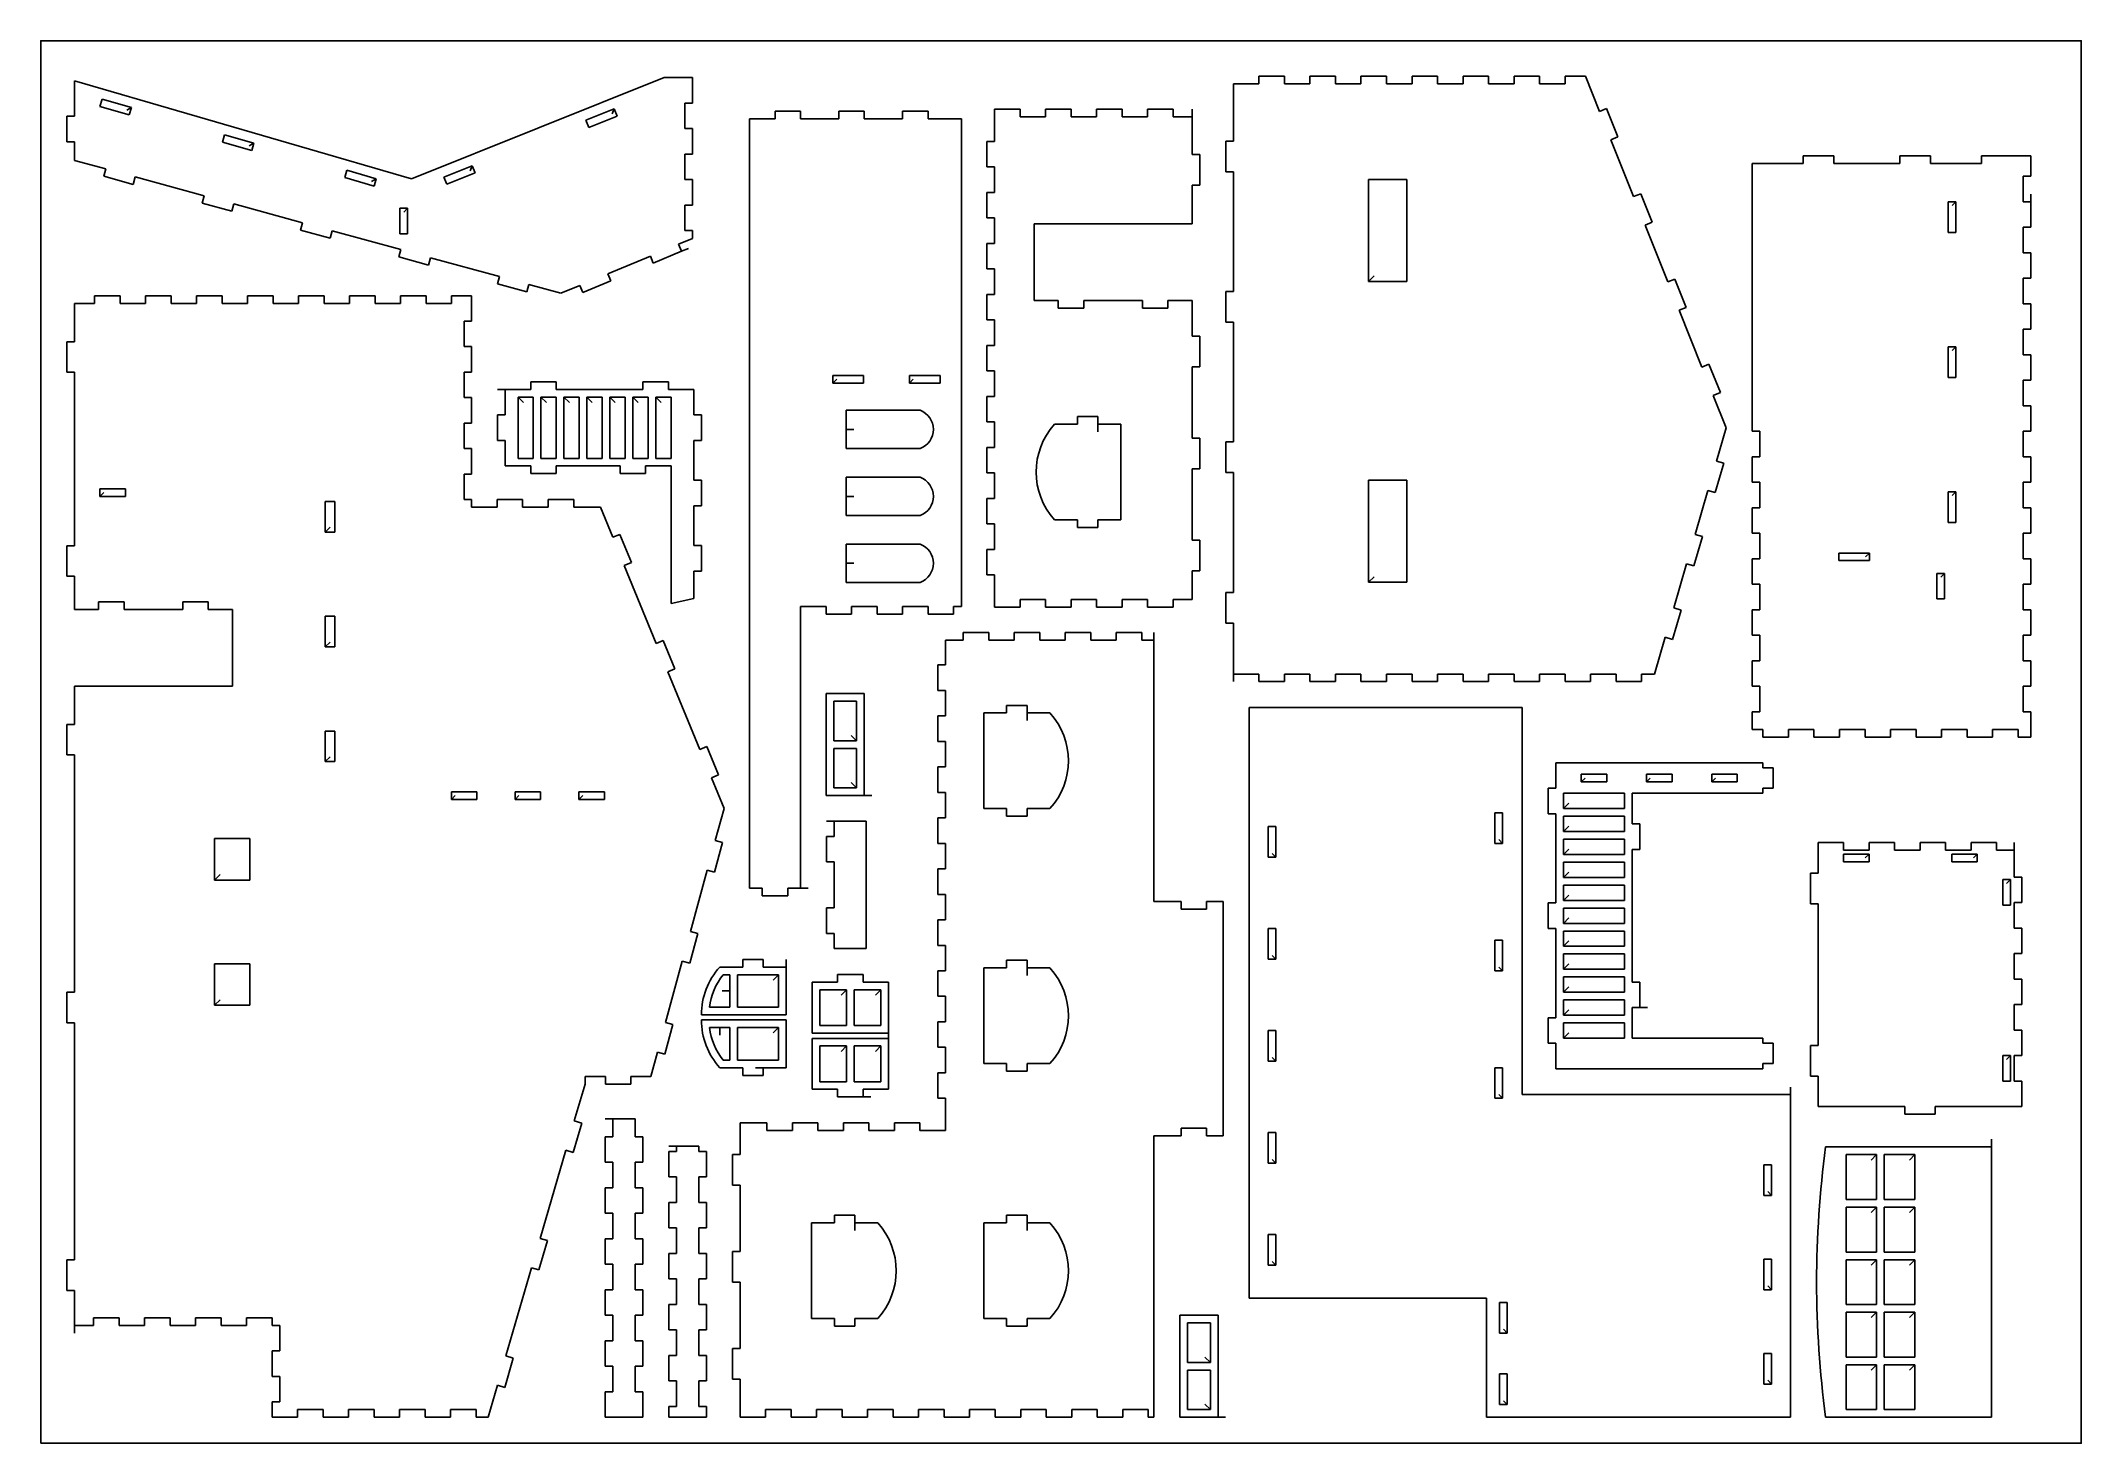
# Model space of a CAD drawing. Extents: x 0 to 800, y 0 to 550.
import ezdxf

# ---------------------------------------------------------------- set-up
doc = ezdxf.new("R2010")
doc.units = 0
doc.header["$MEASUREMENT"] = 0
doc.layers.add('DEFAULT', color=7, linetype='Continuous')
doc.layers.add('Layer1', color=150, linetype='Continuous')

msp = doc.modelspace()

# ---------------------------------------------------------------- linework, layer by layer
at = {"layer": 'DEFAULT'}
for p, q in [((477.6221, 533.1366), (477.6221, 536.1366)), ((477.6221, 536.1366), (487.6221, 536.1366)), ((487.6221, 536.1366), (487.6221, 533.1366)), ((497.6221, 533.1366), (497.6221, 536.1366)), ((497.6221, 536.1366), (507.6221, 536.1366)), ((507.6221, 536.1366), (507.6221, 533.1366)), ((517.6221, 533.1366), (517.6221, 536.1366)), ((517.6221, 536.1366), (527.6221, 536.1366)), ((527.6221, 536.1366), (527.6221, 533.1366)), ((537.6221, 533.1366), (537.6221, 536.1366)), ((537.6221, 536.1366), (547.6221, 536.1366)), ((547.6221, 536.1366), (547.6221, 533.1366)), ((557.6221, 533.1366), (557.6221, 536.1366)), ((557.6221, 536.1366), (567.6221, 536.1366)), ((567.6221, 536.1366), (567.6221, 533.1366)), ((577.6221, 533.1366), (577.6221, 536.1366)), ((577.6221, 536.1366), (587.6221, 536.1366)), ((587.6221, 536.1366), (587.6221, 533.1366)), ((597.6221, 533.1366), (597.6221, 536.1366)), ((597.6221, 536.1366), (605.588, 536.1366)), ((605.588, 536.1366), (611.1312, 522.2953)), ((13.1776, 520.4384), (13.1776, 534.2946)), ((13.1776, 534.2946), (145.3097, 495.8545)), ((145.3097, 495.8545), (244.4412, 535.5557)), ((244.4412, 535.5557), (255.5104, 535.5557)), ((255.5104, 535.5557), (255.5104, 525.5557)), ((467.6221, 510.6625), (467.6221, 533.1366)), ((467.6221, 533.1366), (477.6221, 533.1366)), ((487.6221, 533.1366), (497.6221, 533.1366)), ((507.6221, 533.1366), (517.6221, 533.1366)), ((527.6221, 533.1366), (537.6221, 533.1366)), ((547.6221, 533.1366), (557.6221, 533.1366)), ((567.6221, 533.1366), (577.6221, 533.1366)), ((587.6221, 533.1366), (597.6221, 533.1366)), ((10.1776, 510.4384), (10.1776, 520.4384)), ((10.1776, 520.4384), (13.1776, 520.4384)), ((24.006, 527.1472), (23.168, 524.2667)), ((23.168, 524.2667), (34.6903, 520.9146)), ((35.5283, 523.7952), (24.006, 527.1472)), ((33.669, 522.7739), (35.5283, 523.7952)), ((34.6903, 520.9146), (35.5283, 523.7952)), ((224.8575, 523.2725), (213.7177, 518.8112)), ((214.833, 516.0262), (225.9729, 520.4876)), ((224.0227, 521.3224), (224.8575, 523.2725)), ((225.9729, 520.4876), (224.8575, 523.2725)), ((255.5104, 525.5557), (252.5104, 525.5557)), ((252.5104, 525.5557), (252.5104, 515.5557)), ((287.8703, 519.3756), (287.8703, 522.3756)), ((287.8703, 522.3756), (297.8703, 522.3756)), ((297.8703, 522.3756), (297.8703, 519.3756)), ((312.8703, 519.3756), (312.8703, 522.3756)), ((312.8703, 522.3756), (322.8703, 522.3756)), ((322.8703, 522.3756), (322.8703, 519.3756)), ((337.8703, 519.3756), (337.8703, 522.3756)), ((337.8703, 522.3756), (347.8703, 522.3756)), ((347.8703, 522.3756), (347.8703, 519.3756)), ((373.9442, 510.5479), (373.9442, 523.1979)), ((373.9442, 523.1979), (383.9442, 523.1979)), ((383.9442, 523.1979), (383.9442, 520.1979)), ((383.9442, 520.1979), (393.9442, 520.1979)), ((393.9442, 520.1979), (393.9442, 523.1979)), ((393.9442, 523.1979), (403.9442, 523.1979)), ((403.9442, 523.1979), (403.9442, 520.1979)), ((403.9442, 520.1979), (413.9442, 520.1979)), ((413.9442, 520.1979), (413.9442, 523.1979)), ((413.9442, 523.1979), (423.9442, 523.1979)), ((423.9442, 523.1979), (423.9442, 520.1979)), ((423.9442, 520.1979), (433.9442, 520.1979)), ((433.9442, 520.1979), (433.9442, 523.1979)), ((433.9442, 523.1979), (443.9442, 523.1979)), ((443.9442, 523.1979), (443.9442, 520.1979)), ((443.9442, 520.1979), (451.4442, 520.1979)), ((451.4442, 523.1979), (451.4442, 520.1979)), ((451.4442, 520.1979), (451.4442, 505.4319)), ((611.1312, 522.2953), (613.9161, 523.4107)), ((613.9161, 523.4107), (618.3776, 512.2709)), ((72.0156, 513.1802), (71.1776, 510.2997)), ((83.538, 509.8281), (72.0156, 513.1802)), ((213.7177, 518.8112), (214.833, 516.0262)), ((252.5104, 515.5557), (255.5104, 515.5557)), ((255.5104, 515.5557), (255.5104, 505.5557)), ((277.8703, 217.6518), (277.8703, 519.3756)), ((277.8703, 519.3756), (287.8703, 519.3756)), ((297.8703, 519.3756), (312.8703, 519.3756)), ((322.8703, 519.3756), (337.8703, 519.3756)), ((347.8703, 519.3756), (360.9442, 519.3756)), ((360.9442, 519.3756), (360.9442, 328.0793)), ((618.3776, 512.2709), (615.5927, 511.1555)), ((13.1776, 510.4384), (10.1776, 510.4384)), ((13.1776, 503.1182), (13.1776, 510.4384)), ((71.1776, 510.2997), (82.6999, 506.9476)), ((81.6787, 508.8069), (83.538, 509.8281)), ((82.6999, 506.9476), (83.538, 509.8281)), ((255.5104, 505.5557), (252.5104, 505.5557)), ((252.5104, 505.5557), (252.5104, 495.5557)), ((370.9442, 500.5479), (370.9442, 510.5479)), ((370.9442, 510.5479), (373.9442, 510.5479)), ((451.4442, 505.4319), (454.4442, 505.4319)), ((454.4442, 505.4319), (454.4442, 493.4319)), ((464.6221, 498.6625), (464.6221, 510.6625)), ((464.6221, 510.6625), (467.6221, 510.6625)), ((615.5927, 511.1555), (624.5154, 488.8759)), ((690.9718, 501.8664), (690.9718, 504.8664)), ((690.9718, 504.8664), (702.9718, 504.8664)), ((702.9718, 504.8664), (702.9718, 501.8664)), ((728.9024, 501.8664), (728.9024, 504.8664)), ((728.9024, 504.8664), (740.9024, 504.8664)), ((740.9024, 504.8664), (740.9024, 501.8664)), ((760.9024, 501.8664), (760.9024, 504.8664)), ((760.9024, 504.8664), (780.2357, 504.8664)), ((780.2357, 504.8664), (780.2357, 496.8664)), ((25.4707, 499.7573), (13.1776, 503.1182)), ((24.6796, 496.8635), (25.4707, 499.7573)), ((36.2548, 493.6989), (24.6796, 496.8635)), ((37.0459, 496.5927), (36.2548, 493.6989)), ((64.0547, 489.2085), (37.0459, 496.5927)), ((120.0253, 499.2132), (119.1872, 496.3326)), ((119.1872, 496.3326), (130.7095, 492.9806)), ((131.5476, 495.8611), (120.0253, 499.2132)), ((169.1584, 500.9656), (158.0186, 496.5042)), ((158.0186, 496.5042), (159.1339, 493.7192)), ((159.1339, 493.7192), (170.2737, 498.1806)), ((168.3236, 499.0154), (169.1584, 500.9656)), ((170.2737, 498.1806), (169.1583, 500.9656)), ((373.9442, 500.5479), (370.9442, 500.5479)), ((373.9442, 490.5479), (373.9442, 500.5479)), ((467.6221, 498.6625), (464.6221, 498.6625)), ((467.6221, 451.6625), (467.6221, 498.6625)), ((670.9718, 396.8664), (670.9718, 501.8664)), ((670.9718, 501.8664), (690.9718, 501.8664)), ((702.9718, 501.8664), (728.9024, 501.8664)), ((740.9024, 501.8664), (760.9024, 501.8664)), ((780.2357, 496.8664), (777.2357, 496.8664)), ((777.2357, 496.8664), (777.2357, 486.8664)), ((63.2635, 486.3147), (64.0547, 489.2085)), ((129.6883, 494.8399), (131.5476, 495.8611)), ((130.7095, 492.9806), (131.5476, 495.8611)), ((252.5104, 495.5557), (255.5104, 495.5557)), ((255.5104, 495.5557), (255.5104, 485.5557)), ((370.9442, 480.5479), (370.9442, 490.5479)), ((370.9442, 490.5479), (373.9442, 490.5479)), ((454.4442, 493.4319), (451.4442, 493.4319)), ((451.4442, 493.4319), (451.4442, 478.1979)), ((535.6221, 495.6625), (520.6221, 495.6625)), ((520.6221, 495.6625), (520.6221, 455.6625)), ((535.6221, 455.6625), (535.6221, 495.6625)), ((624.5154, 488.8759), (627.3004, 489.9912)), ((627.3004, 489.9912), (631.7618, 478.8513)), ((780.2357, 489.8664), (780.2357, 486.8664)), ((74.8387, 483.1501), (63.2635, 486.3147)), ((75.6299, 486.0439), (74.8387, 483.1501)), ((102.6387, 478.6597), (75.6299, 486.0439)), ((143.8012, 484.3462), (140.8012, 484.3462)), ((140.8012, 484.3462), (140.8012, 474.3462)), ((142.3012, 482.8462), (143.8012, 484.3462)), ((143.8012, 474.3462), (143.8012, 484.3462)), ((255.5104, 485.5557), (252.5104, 485.5557)), ((252.5104, 485.5557), (252.5104, 475.5557)), ((373.9442, 480.5479), (370.9442, 480.5479)), ((373.9442, 470.5479), (373.9442, 480.5479)), ((750.9024, 486.8664), (747.9024, 486.8664)), ((747.9024, 486.8664), (747.9024, 474.8664)), ((749.4024, 485.3664), (750.9024, 486.8664)), ((750.9024, 474.8664), (750.9024, 486.8664)), ((777.2357, 486.8664), (780.2357, 486.8664)), ((780.2357, 486.8664), (780.2357, 476.8664)), ((101.8475, 475.7659), (102.6387, 478.6597)), ((113.4227, 472.6013), (101.8475, 475.7659)), ((114.2139, 475.4951), (113.4227, 472.6013)), ((141.2227, 468.111), (114.2139, 475.4951)), ((140.8012, 474.3462), (143.8012, 474.3462)), ((255.5104, 472.4818), (250.07, 470.2131)), ((252.5104, 475.5557), (255.5104, 475.5557)), ((255.5104, 475.5557), (255.5104, 472.4818)), ((451.4442, 478.1979), (389.4442, 478.1979)), ((389.4442, 478.1979), (389.4442, 448.1979)), ((631.7618, 478.8513), (628.9768, 477.7361)), ((628.9768, 477.7361), (637.8996, 455.4564)), ((747.9024, 474.8664), (750.9024, 474.8664)), ((780.2357, 476.8664), (777.2357, 476.8664)), ((777.2357, 476.8664), (777.2357, 466.8664)), ((140.4315, 465.2172), (141.2227, 468.111)), ((152.0067, 462.0525), (140.4315, 465.2172)), ((152.7979, 464.9463), (152.0067, 462.0525)), ((179.8066, 457.5622), (152.7979, 464.9463)), ((238.9944, 465.5946), (222.381, 458.6668)), ((240.149, 462.8257), (238.9944, 465.5946)), ((251.2246, 467.4442), (240.149, 462.8257)), ((250.07, 470.2131), (251.2246, 467.4442)), ((253.9935, 468.5989), (251.2246, 467.4442)), ((370.9442, 460.5479), (370.9442, 470.5479)), ((370.9442, 470.5479), (373.9442, 470.5479)), ((777.2357, 466.8664), (780.2357, 466.8664)), ((780.2357, 466.8664), (780.2357, 456.8664)), ((179.0155, 454.6684), (179.8066, 457.5622)), ((222.381, 458.6668), (223.5356, 455.8979)), ((373.9442, 460.5479), (370.9442, 460.5479)), ((373.9442, 450.5479), (373.9442, 460.5479)), ((522.7433, 457.7839), (520.6221, 455.6625)), ((637.8996, 455.4564), (640.6846, 456.5717)), ((640.6846, 456.5717), (645.146, 445.4319)), ((780.2357, 456.8664), (777.2357, 456.8664)), ((777.2357, 456.8664), (777.2357, 446.8664)), ((21.0527, 446.9984), (21.0527, 449.9984)), ((21.0527, 449.9984), (31.0527, 449.9984)), ((31.0527, 449.9984), (31.0527, 446.9984)), ((41.0527, 446.9984), (41.0527, 449.9984)), ((41.0527, 449.9984), (51.0527, 449.9984)), ((51.0527, 449.9984), (51.0527, 446.9984)), ((61.0527, 446.9984), (61.0527, 449.9984)), ((61.0527, 449.9984), (71.0527, 449.9984)), ((71.0527, 449.9984), (71.0527, 446.9984)), ((81.0527, 446.9984), (81.0527, 449.9984)), ((81.0527, 449.9984), (91.0527, 449.9984)), ((91.0527, 449.9984), (91.0527, 446.9984)), ((101.0527, 446.9984), (101.0527, 449.9984)), ((101.0527, 449.9984), (111.0527, 449.9984)), ((111.0527, 449.9984), (111.0527, 446.9984)), ((121.0527, 446.9984), (121.0527, 449.9984)), ((121.0527, 449.9984), (131.0527, 449.9984)), ((131.0527, 449.9984), (131.0527, 446.9984)), ((141.0527, 446.9984), (141.0527, 449.9984)), ((141.0527, 449.9984), (151.0527, 449.9984)), ((151.0527, 449.9984), (151.0527, 446.9984)), ((161.0527, 446.9984), (161.0527, 449.9984)), ((161.0527, 449.9984), (168.9277, 449.9984)), ((168.9277, 449.9984), (168.9277, 440.0678)), ((190.5907, 451.5038), (179.0155, 454.6684)), ((191.3818, 454.3976), (190.5907, 451.5038)), ((203.9216, 450.9692), (191.3818, 454.3976)), ((211.3054, 454.0482), (203.9216, 450.9692)), ((212.46, 451.2793), (211.3054, 454.0482)), ((223.5356, 455.8979), (212.46, 451.2793)), ((370.9442, 440.5479), (370.9442, 450.5479)), ((370.9442, 450.5479), (373.9442, 450.5479)), ((389.4442, 448.1979), (398.9442, 448.1979)), ((398.9442, 448.1979), (398.9442, 445.1979)), ((408.9442, 445.1979), (408.9442, 448.1979)), ((408.9442, 448.1979), (431.9442, 448.1979)), ((431.9442, 448.1979), (431.9442, 445.1979)), ((441.9442, 445.1979), (441.9442, 448.1979)), ((441.9442, 448.1979), (451.4442, 448.1979)), ((451.4442, 448.1979), (451.4442, 434.133)), ((464.6221, 439.6625), (464.6221, 451.6625)), ((464.6221, 451.6625), (467.6221, 451.6625)), ((520.6221, 455.6625), (535.6221, 455.6625)), ((13.1777, 431.9984), (13.1777, 446.9984)), ((13.1777, 446.9984), (21.0527, 446.9984)), ((31.0527, 446.9984), (41.0527, 446.9984)), ((51.0527, 446.9984), (61.0527, 446.9984)), ((71.0527, 446.9984), (81.0527, 446.9984)), ((91.0527, 446.9984), (101.0527, 446.9984)), ((111.0527, 446.9984), (121.0527, 446.9984)), ((131.0527, 446.9984), (141.0527, 446.9984)), ((151.0527, 446.9984), (161.0527, 446.9984)), ((168.9277, 440.0678), (165.9277, 440.0678)), ((165.9277, 440.0678), (165.9277, 430.0678)), ((373.9442, 440.5479), (370.9442, 440.5479)), ((373.9442, 430.5479), (373.9442, 440.5479)), ((398.9442, 445.1979), (408.9442, 445.1979)), ((431.9442, 445.1979), (441.9442, 445.1979)), ((645.146, 445.4319), (642.361, 444.3166)), ((642.361, 444.3166), (651.2838, 422.0369)), ((777.2357, 446.8664), (780.2357, 446.8664)), ((780.2357, 446.8664), (780.2357, 436.8664)), ((451.4442, 434.133), (454.4442, 434.133)), ((454.4442, 434.133), (454.4442, 422.133)), ((467.6221, 439.6625), (464.6221, 439.6625)), ((467.6221, 392.6625), (467.6221, 439.6625)), ((780.2357, 436.8664), (777.2357, 436.8664)), ((777.2357, 436.8664), (777.2357, 426.8664)), ((10.1777, 419.9984), (10.1777, 431.9984)), ((10.1777, 431.9984), (13.1777, 431.9984)), ((165.9277, 430.0678), (168.9277, 430.0678)), ((168.9277, 430.0678), (168.9277, 420.0678)), ((370.9442, 420.5479), (370.9442, 430.5479)), ((370.9442, 430.5479), (373.9442, 430.5479)), ((750.9024, 429.9914), (747.9024, 429.9914)), ((747.9024, 429.9914), (747.9024, 417.9914)), ((749.4024, 428.4914), (750.9024, 429.9914)), ((750.9024, 417.9914), (750.9024, 429.9914)), ((777.2357, 426.8664), (780.2357, 426.8664)), ((780.2357, 426.8664), (780.2357, 416.8664)), ((13.1777, 419.9984), (10.1777, 419.9984)), ((13.1777, 351.9984), (13.1777, 419.9984)), ((168.9277, 420.0678), (165.9277, 420.0678)), ((165.9277, 420.0678), (165.9277, 410.0678)), ((192.1055, 413.2455), (192.1055, 416.2455)), ((192.1055, 416.2455), (202.1055, 416.2455)), ((202.1055, 416.2455), (202.1055, 413.2455)), ((236.1055, 413.2455), (236.1055, 416.2455)), ((236.1055, 416.2455), (246.1055, 416.2455)), ((246.1055, 416.2455), (246.1055, 413.2455)), ((322.5703, 418.7429), (310.5703, 418.7429)), ((310.5703, 418.7429), (310.5703, 415.7429)), ((312.0703, 417.2429), (310.5703, 415.7429)), ((322.5703, 415.7429), (322.5703, 418.7429)), ((352.5703, 418.7429), (340.5703, 418.7429)), ((340.5703, 418.7429), (340.5703, 415.7429)), ((342.0703, 417.2429), (340.5703, 415.7429)), ((352.5703, 415.7429), (352.5703, 418.7429)), ((373.9442, 420.5479), (370.9442, 420.5479)), ((373.9442, 410.5479), (373.9442, 420.5479)), ((454.4442, 422.133), (451.4442, 422.133)), ((451.4442, 422.133), (451.4442, 394.133)), ((651.2838, 422.0369), (654.0688, 423.1522)), ((654.0688, 423.1522), (658.5301, 412.0124)), ((747.9024, 417.9914), (750.9024, 417.9914)), ((780.2357, 416.8664), (777.2357, 416.8664)), ((777.2357, 416.8664), (777.2357, 406.8664)), ((165.9277, 410.0678), (168.9277, 410.0678)), ((168.9277, 410.0678), (168.9277, 400.0678)), ((179.1055, 413.2455), (182.1055, 413.2455)), ((182.1055, 413.2455), (192.1055, 413.2455)), ((182.1055, 403.2455), (182.1055, 413.2455)), ((189.2268, 408.1242), (187.1055, 410.2455)), ((187.1055, 410.2455), (187.1055, 386.2455)), ((193.1055, 410.2455), (187.1055, 410.2455)), ((193.1055, 386.2455), (193.1055, 410.2455)), ((198.2268, 408.1242), (196.1055, 410.2455)), ((196.1055, 410.2455), (196.1055, 386.2455)), ((202.1055, 410.2455), (196.1055, 410.2455)), ((202.1055, 413.2455), (236.1055, 413.2455)), ((202.1055, 386.2455), (202.1055, 410.2455)), ((207.2268, 408.1242), (205.1055, 410.2455)), ((205.1055, 410.2455), (205.1055, 386.2455)), ((211.1055, 410.2455), (205.1055, 410.2455)), ((211.1055, 386.2455), (211.1055, 410.2455)), ((216.2268, 408.1242), (214.1055, 410.2455)), ((214.1055, 410.2455), (214.1055, 386.2455)), ((220.1055, 410.2455), (214.1055, 410.2455)), ((220.1055, 386.2455), (220.1055, 410.2455)), ((225.2268, 408.1242), (223.1055, 410.2455)), ((223.1055, 410.2455), (223.1055, 386.2455)), ((229.1055, 410.2455), (223.1055, 410.2455)), ((229.1055, 386.2455), (229.1055, 410.2455)), ((234.2268, 408.1242), (232.1055, 410.2455)), ((232.1055, 410.2455), (232.1055, 386.2455)), ((238.1055, 410.2455), (232.1055, 410.2455)), ((238.1055, 386.2455), (238.1055, 410.2455)), ((243.2268, 408.1242), (241.1055, 410.2455)), ((241.1055, 410.2455), (241.1055, 386.2455)), ((247.1055, 410.2455), (241.1055, 410.2455)), ((246.1055, 413.2455), (256.1055, 413.2455)), ((247.1055, 386.2455), (247.1055, 410.2455)), ((256.1055, 413.2455), (256.1055, 403.2455)), ((310.5703, 415.7429), (322.5703, 415.7429)), ((340.5703, 415.7429), (352.5703, 415.7429)), ((370.9442, 400.5479), (370.9442, 410.5479)), ((370.9442, 410.5479), (373.9442, 410.5479)), ((658.5301, 412.0124), (655.7452, 410.8971)), ((655.7452, 410.8971), (660.8014, 398.2719)), ((168.9277, 400.0678), (165.9277, 400.0678)), ((165.9277, 400.0678), (165.9277, 390.0678)), ((179.1055, 393.2455), (179.1055, 403.2455)), ((179.1055, 403.2455), (182.1055, 403.2455)), ((256.1055, 403.2455), (259.1055, 403.2455)), ((259.1055, 403.2455), (259.1055, 393.2455)), ((344.7442, 405.0793), (315.7442, 405.0793)), ((315.7442, 405.0793), (315.7442, 397.5793)), ((373.9442, 400.5479), (370.9442, 400.5479)), ((373.9442, 390.5479), (373.9442, 400.5479)), ((414.4442, 402.6015), (406.4442, 402.6015)), ((406.4442, 402.6015), (406.4442, 399.6015)), ((414.4442, 399.6015), (414.4442, 402.6015)), ((777.2357, 406.8664), (780.2357, 406.8664)), ((780.2357, 406.8664), (780.2357, 396.8664)), ((182.1055, 393.2455), (179.1055, 393.2455)), ((182.1055, 383.2455), (182.1055, 393.2455)), ((259.1055, 393.2455), (256.1055, 393.2455)), ((256.1055, 393.2455), (256.1055, 377.6455)), ((318.7442, 397.5793), (315.7442, 397.5793)), ((315.7442, 397.5793), (315.7442, 390.0793)), ((406.4442, 399.6015), (397.4442, 399.6015)), ((414.4442, 396.6015), (414.4442, 399.6015)), ((423.4442, 399.6015), (414.4442, 399.6015)), ((423.4442, 362.1015), (423.4442, 399.6015)), ((451.4442, 394.133), (454.4442, 394.133)), ((454.4442, 394.133), (454.4442, 382.133)), ((464.6221, 380.6625), (464.6221, 392.6625)), ((464.6221, 392.6625), (467.6221, 392.6625)), ((660.8014, 398.2719), (656.9984, 385.1993)), ((673.9718, 396.8664), (670.9718, 396.8664)), ((673.9718, 386.8664), (673.9718, 396.8664)), ((780.2357, 396.8664), (777.2357, 396.8664)), ((777.2357, 396.8664), (777.2357, 386.8664)), ((165.9277, 390.0678), (168.9277, 390.0678)), ((168.9277, 390.0678), (168.9277, 380.0678)), ((187.1055, 386.2455), (193.1055, 386.2455)), ((196.1055, 386.2455), (202.1055, 386.2455)), ((205.1055, 386.2455), (211.1055, 386.2455)), ((214.1055, 386.2455), (220.1055, 386.2455)), ((223.1055, 386.2455), (229.1055, 386.2455)), ((232.1055, 386.2455), (238.1055, 386.2455)), ((241.1055, 386.2455), (247.1055, 386.2455)), ((315.7442, 390.0793), (344.7442, 390.0793)), ((370.9442, 380.5479), (370.9442, 390.5479)), ((370.9442, 390.5479), (373.9442, 390.5479)), ((659.8789, 384.3612), (656.5268, 372.8389)), ((656.9984, 385.1993), (659.8789, 384.3612)), ((670.9718, 376.8664), (670.9718, 386.8664)), ((670.9718, 386.8664), (673.9718, 386.8664)), ((777.2357, 386.8664), (780.2357, 386.8664)), ((780.2357, 386.8664), (780.2357, 376.8664)), ((168.9277, 380.0678), (165.9277, 380.0678)), ((165.9277, 380.0678), (165.9277, 370.0678)), ((192.1055, 383.2455), (182.1055, 383.2455)), ((192.1055, 380.2455), (192.1055, 383.2455)), ((202.1055, 380.2455), (192.1055, 380.2455)), ((227.1055, 383.2455), (202.1055, 383.2455)), ((202.1055, 383.2455), (202.1055, 380.2455)), ((227.1055, 380.2455), (227.1055, 383.2455)), ((237.1055, 380.2455), (227.1055, 380.2455)), ((247.1055, 383.2455), (237.1055, 383.2455)), ((237.1055, 383.2455), (237.1055, 380.2455)), ((247.1055, 329.3232), (247.1055, 383.2455)), ((256.1055, 377.6455), (259.1055, 377.6455)), ((259.1055, 377.6455), (259.1055, 367.6455)), ((344.7442, 378.8293), (315.7442, 378.8293)), ((315.7442, 378.8293), (315.7442, 371.3293)), ((373.9442, 380.5479), (370.9442, 380.5479)), ((373.9442, 370.5479), (373.9442, 380.5479)), ((454.4442, 382.133), (451.4442, 382.133)), ((451.4442, 382.133), (451.4442, 354.133)), ((467.6221, 380.6625), (464.6221, 380.6625)), ((467.6221, 333.6625), (467.6221, 380.6625)), ((535.6221, 377.6625), (520.6221, 377.6625)), ((520.6221, 377.6625), (520.6221, 337.6625)), ((535.6221, 337.6625), (535.6221, 377.6625)), ((673.9718, 376.8664), (670.9718, 376.8664)), ((673.9718, 366.8664), (673.9718, 376.8664)), ((780.2357, 376.8664), (777.2357, 376.8664)), ((777.2357, 376.8664), (777.2357, 366.8664)), ((33.1777, 374.3109), (23.1777, 374.3109)), ((23.1777, 374.3109), (23.1777, 371.3109)), ((24.6777, 372.8109), (23.1777, 371.3109)), ((23.1777, 371.3109), (33.1777, 371.3109)), ((33.1777, 371.3109), (33.1777, 374.3109)), ((115.2878, 369.3109), (111.4939, 369.3109)), ((111.4939, 369.3109), (111.4939, 357.3109)), ((115.2878, 357.3109), (115.2878, 369.3109)), ((165.9277, 370.0678), (168.9277, 370.0678)), ((168.9277, 370.0678), (168.9277, 367.0678)), ((178.9277, 367.0678), (178.9277, 370.0678)), ((178.9277, 370.0678), (188.9277, 370.0678)), ((188.9277, 370.0678), (188.9277, 367.0678)), ((198.9277, 367.0678), (198.9277, 370.0678)), ((198.9277, 370.0678), (208.9277, 370.0678)), ((208.9277, 370.0678), (208.9277, 367.0678)), ((318.7442, 371.3293), (315.7442, 371.3293)), ((315.7442, 371.3293), (315.7442, 363.8293)), ((370.9442, 360.5479), (370.9442, 370.5479)), ((370.9442, 370.5479), (373.9442, 370.5479)), ((653.6463, 373.677), (648.6181, 356.3935)), ((656.5268, 372.8389), (653.6463, 373.677)), ((750.9024, 373.1164), (747.9024, 373.1164)), ((747.9024, 373.1164), (747.9024, 361.1164)), ((749.4024, 371.6164), (750.9024, 373.1164)), ((750.9024, 361.1164), (750.9024, 373.1164)), ((168.9277, 367.0678), (178.9277, 367.0678)), ((188.9277, 367.0678), (198.9277, 367.0678)), ((208.9277, 367.0678), (219.391, 367.0678)), ((219.391, 367.0678), (224.2186, 355.3017)), ((259.1055, 367.6455), (256.1055, 367.6455)), ((256.1055, 367.6455), (256.1055, 352.0455)), ((315.7442, 363.8293), (344.7442, 363.8293)), ((373.9442, 360.5479), (370.9442, 360.5479)), ((373.9442, 350.5479), (373.9442, 360.5479)), ((397.4442, 362.1015), (406.4442, 362.1015)), ((406.4442, 362.1015), (406.4442, 359.1015)), ((414.4442, 359.1015), (414.4442, 362.1015)), ((414.4442, 362.1015), (423.4442, 362.1015)), ((670.9718, 356.8664), (670.9718, 366.8664)), ((670.9718, 366.8664), (673.9718, 366.8664)), ((747.9024, 361.1164), (750.9024, 361.1164)), ((777.2357, 366.8664), (780.2357, 366.8664)), ((780.2357, 366.8664), (780.2357, 356.8664)), ((113.3909, 359.2078), (111.4939, 357.3109)), ((111.4939, 357.3109), (115.2878, 357.3109)), ((224.2186, 355.3017), (226.9941, 356.4405)), ((226.9941, 356.4405), (231.5491, 345.3386)), ((256.1055, 352.0455), (259.1055, 352.0455)), ((259.1055, 352.0455), (259.1055, 342.0455)), ((344.7442, 352.5793), (315.7442, 352.5793)), ((315.7442, 352.5793), (315.7442, 345.0793)), ((406.4442, 359.1015), (414.4442, 359.1015)), ((451.4442, 354.133), (454.4442, 354.133)), ((454.4442, 354.133), (454.4442, 342.133)), ((651.4987, 355.5555), (648.1466, 344.0332)), ((648.6181, 356.3935), (651.4987, 355.5555)), ((673.9718, 356.8664), (670.9718, 356.8664)), ((673.9718, 346.8664), (673.9718, 356.8664)), ((780.2357, 356.8664), (777.2357, 356.8664)), ((777.2357, 356.8664), (777.2357, 346.8664)), ((10.1777, 339.9984), (10.1777, 351.9984)), ((10.1777, 351.9984), (13.1777, 351.9984)), ((231.5491, 345.3386), (228.7737, 344.1998)), ((228.7737, 344.1998), (241.3, 313.6697)), ((318.7442, 345.0793), (315.7442, 345.0793)), ((315.7442, 345.0793), (315.7442, 337.5793)), ((370.9442, 340.5479), (370.9442, 350.5479)), ((370.9442, 350.5479), (373.9442, 350.5479)), ((645.2661, 344.8712), (640.2379, 327.5877)), ((648.1466, 344.0332), (645.2661, 344.8712)), ((670.9718, 336.8664), (670.9718, 346.8664)), ((670.9718, 346.8664), (673.9718, 346.8664)), ((716.9371, 349.1164), (704.9371, 349.1164)), ((704.9371, 349.1164), (704.9371, 346.1164)), ((704.9371, 346.1164), (716.9371, 346.1164)), ((715.4371, 347.6164), (716.9371, 349.1164)), ((716.9371, 346.1164), (716.9371, 349.1164)), ((777.2357, 346.8664), (780.2357, 346.8664)), ((780.2357, 346.8664), (780.2357, 336.8664)), ((13.1777, 339.9984), (10.1777, 339.9984)), ((13.1777, 326.9294), (13.1777, 339.9984)), ((259.1055, 342.0455), (256.1055, 342.0455)), ((256.1055, 342.0455), (256.1055, 331.3162)), ((315.7442, 337.5793), (344.7442, 337.5793)), ((373.9442, 340.5479), (370.9442, 340.5479)), ((373.9442, 327.9015), (373.9442, 340.5479)), ((454.4442, 342.133), (451.4442, 342.133)), ((451.4442, 342.133), (451.4442, 330.9015)), ((522.7433, 339.7839), (520.6221, 337.6625)), ((520.6221, 337.6625), (535.6221, 337.6625)), ((673.9718, 336.8664), (670.9718, 336.8664)), ((673.9718, 326.8664), (673.9718, 336.8664)), ((746.4024, 341.1164), (743.4024, 341.1164)), ((743.4024, 341.1164), (743.4024, 331.1164)), ((744.9024, 339.6164), (746.4024, 341.1164)), ((746.4024, 331.1164), (746.4024, 341.1164)), ((780.2357, 336.8664), (777.2357, 336.8664)), ((777.2357, 336.8664), (777.2357, 326.8664)), ((32.6777, 329.9294), (22.6777, 329.9294)), ((22.6777, 329.9294), (22.6777, 326.9294)), ((32.6777, 326.9294), (32.6777, 329.9294)), ((65.6777, 329.9294), (55.6777, 329.9294)), ((55.6777, 329.9294), (55.6777, 326.9294)), ((65.6777, 326.9294), (65.6777, 329.9294)), ((256.1055, 331.3162), (247.1055, 329.3232)), ((307.8703, 328.0793), (297.8703, 328.0793)), ((297.8703, 328.0793), (297.8703, 217.6518)), ((307.8703, 325.0793), (307.8703, 328.0793)), ((327.8703, 328.0793), (317.8703, 328.0793)), ((317.8703, 328.0793), (317.8703, 325.0793)), ((327.8703, 325.0793), (327.8703, 328.0793)), ((347.8703, 328.0793), (337.8703, 328.0793)), ((337.8703, 328.0793), (337.8703, 325.0793)), ((347.8703, 325.0793), (347.8703, 328.0793)), ((360.9442, 328.0793), (357.8703, 328.0793)), ((357.8703, 328.0793), (357.8703, 325.0793)), ((393.9442, 330.9015), (383.9442, 330.9015)), ((383.9442, 330.9015), (383.9442, 327.9015)), ((393.9442, 327.9015), (393.9442, 330.9015)), ((413.9442, 330.9015), (403.9442, 330.9015)), ((403.9442, 330.9015), (403.9442, 327.9015)), ((413.9442, 327.9015), (413.9442, 330.9015)), ((433.9442, 330.9015), (423.9442, 330.9015)), ((423.9442, 330.9015), (423.9442, 327.9015)), ((433.9442, 327.9015), (433.9442, 330.9015)), ((451.4442, 330.9015), (443.9442, 330.9015)), ((443.9442, 330.9015), (443.9442, 327.9015)), ((464.6221, 321.6625), (464.6221, 333.6625)), ((464.6221, 333.6625), (467.6221, 333.6625)), ((743.4024, 331.1164), (746.4024, 331.1164)), ((22.6777, 326.9294), (13.1777, 326.9294)), ((55.6777, 326.9294), (32.6777, 326.9294)), ((75.1777, 326.9294), (65.6777, 326.9294)), ((75.1777, 296.9294), (75.1777, 326.9294)), ((115.2878, 324.3109), (111.4939, 324.3109)), ((111.4939, 324.3109), (111.4939, 312.3109)), ((115.2878, 312.3109), (115.2878, 324.3109)), ((317.8703, 325.0793), (307.8703, 325.0793)), ((337.8703, 325.0793), (327.8703, 325.0793)), ((357.8703, 325.0793), (347.8703, 325.0793)), ((383.9442, 327.9015), (373.9442, 327.9015)), ((403.9442, 327.9015), (393.9442, 327.9015)), ((423.9442, 327.9015), (413.9442, 327.9015)), ((443.9442, 327.9015), (433.9442, 327.9015)), ((467.6221, 321.6625), (464.6221, 321.6625)), ((467.6221, 301.6625), (467.6221, 321.6625)), ((643.1185, 326.7497), (639.7664, 315.2274)), ((640.2379, 327.5877), (643.1185, 326.7497)), ((670.9718, 316.8664), (670.9718, 326.8664)), ((670.9718, 326.8664), (673.9718, 326.8664)), ((777.2357, 326.8664), (780.2357, 326.8664)), ((780.2357, 326.8664), (780.2357, 316.8664)), ((113.3909, 314.2078), (111.4939, 312.3109)), ((111.4939, 312.3109), (115.2878, 312.3109)), ((241.3, 313.6697), (244.0755, 314.8085)), ((244.0755, 314.8085), (248.6305, 303.7066)), ((354.6865, 305.2552), (354.6865, 314.9015)), ((354.6865, 314.9015), (361.6865, 314.9015)), ((361.6865, 314.9015), (361.6865, 317.9015)), ((361.6865, 317.9015), (371.6865, 317.9015)), ((371.6865, 317.9015), (371.6865, 314.9015)), ((371.6865, 314.9015), (381.6865, 314.9015)), ((381.6865, 314.9015), (381.6865, 317.9015)), ((381.6865, 317.9015), (391.6865, 317.9015)), ((391.6865, 317.9015), (391.6865, 314.9015)), ((391.6865, 314.9015), (401.6865, 314.9015)), ((401.6865, 314.9015), (401.6865, 317.9015)), ((401.6865, 317.9015), (411.6865, 317.9015)), ((411.6865, 317.9015), (411.6865, 314.9015)), ((411.6865, 314.9015), (421.6865, 314.9015)), ((421.6865, 314.9015), (421.6865, 317.9015)), ((421.6865, 317.9015), (431.6865, 317.9015)), ((431.6865, 317.9015), (431.6865, 314.9015)), ((431.6865, 314.9015), (436.3797, 314.9015)), ((436.3797, 317.9015), (436.3797, 314.9015)), ((436.3797, 314.9015), (436.3797, 212.4324)), ((636.8859, 316.0654), (632.6957, 301.6625)), ((639.7664, 315.2274), (636.8859, 316.0654)), ((673.9718, 316.8664), (670.9718, 316.8664)), ((673.9718, 306.8664), (673.9718, 316.8664)), ((780.2357, 316.8664), (777.2357, 316.8664)), ((777.2357, 316.8664), (777.2357, 306.8664)), ((351.6865, 295.2552), (351.6865, 305.2552)), ((351.6865, 305.2552), (354.6865, 305.2552)), ((670.9718, 296.8664), (670.9718, 306.8664)), ((670.9718, 306.8664), (673.9718, 306.8664)), ((777.2357, 306.8664), (780.2357, 306.8664)), ((780.2357, 306.8664), (780.2357, 296.8664)), ((13.1777, 281.9098), (13.1777, 296.9294)), ((13.1777, 296.9294), (75.1777, 296.9294)), ((248.6305, 303.7066), (245.8551, 302.5679)), ((245.8551, 302.5679), (258.3815, 272.0377)), ((467.6221, 298.6626), (467.6221, 301.6625)), ((477.6221, 301.6625), (467.6221, 301.6625)), ((477.6221, 298.6625), (477.6221, 301.6625)), ((487.6221, 298.6625), (477.6221, 298.6625)), ((497.6221, 301.6625), (487.6221, 301.6625)), ((487.6221, 301.6625), (487.6221, 298.6625)), ((497.6221, 298.6625), (497.6221, 301.6625)), ((507.6221, 298.6625), (497.6221, 298.6625)), ((517.6221, 301.6625), (507.6221, 301.6625)), ((507.6221, 301.6625), (507.6221, 298.6625)), ((517.6221, 298.6625), (517.6221, 301.6625)), ((527.6221, 298.6625), (517.6221, 298.6625)), ((537.6221, 301.6625), (527.6221, 301.6625)), ((527.6221, 301.6625), (527.6221, 298.6625)), ((537.6221, 298.6625), (537.6221, 301.6625)), ((547.6221, 298.6625), (537.6221, 298.6625)), ((557.6221, 301.6625), (547.6221, 301.6625)), ((547.6221, 301.6625), (547.6221, 298.6625)), ((557.6221, 298.6625), (557.6221, 301.6625)), ((567.6221, 298.6625), (557.6221, 298.6625)), ((577.6221, 301.6625), (567.6221, 301.6625)), ((567.6221, 301.6625), (567.6221, 298.6625)), ((577.6221, 298.6625), (577.6221, 301.6625)), ((587.6221, 298.6625), (577.6221, 298.6625)), ((597.6221, 301.6625), (587.6221, 301.6625)), ((587.6221, 301.6625), (587.6221, 298.6625)), ((597.6221, 298.6625), (597.6221, 301.6625)), ((607.6221, 298.6625), (597.6221, 298.6625)), ((617.6221, 301.6625), (607.6221, 301.6625)), ((607.6221, 301.6625), (607.6221, 298.6625)), ((617.6221, 298.6625), (617.6221, 301.6625)), ((627.6221, 298.6625), (617.6221, 298.6625)), ((632.6957, 301.6625), (627.6221, 301.6625)), ((627.6221, 301.6625), (627.6221, 298.6625)), ((673.9718, 296.8664), (670.9718, 296.8664)), ((673.9718, 286.8664), (673.9718, 296.8664)), ((780.2357, 296.8664), (777.2357, 296.8664)), ((777.2357, 296.8664), (777.2357, 286.8664)), ((307.8703, 253.9607), (307.8703, 293.9607)), ((307.8703, 293.9607), (322.8703, 293.9607)), ((319.8703, 290.9607), (310.8703, 290.9607)), ((310.8703, 290.9607), (310.8703, 275.4607)), ((319.8703, 275.4607), (319.8703, 290.9607)), ((322.8703, 293.9607), (322.8703, 253.9607)), ((354.6865, 295.2552), (351.6865, 295.2552)), ((354.6865, 285.2552), (354.6865, 295.2552)), ((386.6865, 289.3777), (378.6865, 289.3777)), ((378.6865, 289.3777), (378.6865, 286.3777)), ((386.6865, 286.3777), (386.6865, 289.3777)), ((473.7893, 56.8159), (473.7893, 288.4848)), ((473.7893, 288.4848), (580.7893, 288.4848)), ((580.7893, 288.4848), (580.7893, 136.6943)), ((10.1777, 269.9098), (10.1777, 281.9098)), ((10.1777, 281.9098), (13.1777, 281.9098)), ((351.6865, 275.2552), (351.6865, 285.2552)), ((351.6865, 285.2552), (354.6865, 285.2552)), ((378.6865, 286.3777), (369.6865, 286.3777)), ((369.6865, 286.3777), (369.6865, 248.8777)), ((386.6865, 283.3777), (386.6865, 286.3777)), ((395.6865, 286.3777), (386.6865, 286.3777)), ((670.9718, 279.8664), (670.9718, 286.8664)), ((670.9718, 286.8664), (673.9718, 286.8664)), ((777.2357, 286.8664), (780.2357, 286.8664)), ((780.2357, 286.8664), (780.2357, 276.8664)), ((115.2878, 279.3109), (111.4939, 279.3109)), ((111.4939, 279.3109), (111.4939, 267.3109)), ((115.2878, 267.3109), (115.2878, 279.3109)), ((258.3815, 272.0377), (261.157, 273.1765)), ((261.157, 273.1765), (265.7122, 262.0746)), ((310.8703, 275.4607), (319.8703, 275.4607)), ((319.8703, 272.4607), (310.8703, 272.4607)), ((310.8703, 272.4607), (310.8703, 256.9607)), ((317.7489, 277.5821), (319.8703, 275.4607)), ((319.8703, 256.9607), (319.8703, 272.4607)), ((354.6865, 275.2552), (351.6865, 275.2552)), ((354.6865, 265.2552), (354.6865, 275.2552)), ((675.2357, 279.8664), (670.9718, 279.8664)), ((675.2357, 276.8664), (675.2357, 279.8664)), ((685.2357, 276.8664), (675.2357, 276.8664)), ((695.2357, 279.8664), (685.2357, 279.8664)), ((685.2357, 279.8664), (685.2357, 276.8664)), ((695.2357, 276.8664), (695.2357, 279.8664)), ((705.2357, 276.8664), (695.2357, 276.8664)), ((715.2357, 279.8664), (705.2357, 279.8664)), ((705.2357, 279.8664), (705.2357, 276.8664)), ((715.2357, 276.8664), (715.2357, 279.8664)), ((725.2357, 276.8664), (715.2357, 276.8664)), ((735.2357, 279.8664), (725.2357, 279.8664)), ((725.2357, 279.8664), (725.2357, 276.8664)), ((735.2357, 276.8664), (735.2357, 279.8664)), ((745.2357, 276.8664), (735.2357, 276.8664)), ((755.2357, 279.8664), (745.2357, 279.8664)), ((745.2357, 279.8664), (745.2357, 276.8664)), ((755.2357, 276.8664), (755.2357, 279.8664)), ((765.2357, 276.8664), (755.2357, 276.8664)), ((775.2357, 279.8664), (765.2357, 279.8664)), ((765.2357, 279.8664), (765.2357, 276.8664)), ((775.2357, 276.8664), (775.2357, 279.8664)), ((780.2357, 276.8664), (775.2357, 276.8664)), ((13.1777, 269.9098), (10.1777, 269.9098)), ((13.1777, 176.9098), (13.1777, 269.9098)), ((113.3909, 269.2078), (111.4939, 267.3109)), ((111.4939, 267.3109), (115.2878, 267.3109)), ((351.6865, 255.2552), (351.6865, 265.2552)), ((351.6865, 265.2552), (354.6865, 265.2552)), ((593.9671, 256.872), (593.9671, 266.872)), ((593.9671, 266.872), (675.2171, 266.872)), ((675.2171, 266.872), (675.2171, 264.872)), ((675.2171, 264.872), (679.2171, 264.872)), ((679.2171, 264.872), (679.2171, 256.872)), ((265.7122, 262.0746), (262.9366, 260.9359)), ((262.9366, 260.9359), (267.8713, 248.9089)), ((310.8703, 256.9607), (319.8703, 256.9607)), ((317.7489, 259.0821), (319.8703, 256.9607)), ((590.9671, 246.872), (590.9671, 256.872)), ((590.9671, 256.872), (593.9671, 256.872)), ((613.9671, 262.372), (603.9671, 262.372)), ((603.9671, 262.372), (603.9671, 259.372)), ((605.4671, 260.872), (603.9671, 259.372)), ((603.9671, 259.372), (613.9671, 259.372)), ((613.9671, 259.372), (613.9671, 262.372)), ((639.5671, 262.372), (629.5671, 262.372)), ((629.5671, 262.372), (629.5671, 259.372)), ((631.0671, 260.872), (629.5671, 259.372)), ((629.5671, 259.372), (639.5671, 259.372)), ((639.5671, 259.372), (639.5671, 262.372)), ((665.1671, 262.372), (655.1671, 262.372)), ((655.1671, 262.372), (655.1671, 259.372)), ((656.6671, 260.872), (655.1671, 259.372)), ((655.1671, 259.372), (665.1671, 259.372)), ((665.1671, 259.372), (665.1671, 262.372)), ((679.2171, 256.872), (675.2171, 256.872)), ((675.2171, 256.872), (675.2171, 254.872)), ((170.9855, 255.5105), (160.9855, 255.5105)), ((160.9855, 255.5105), (160.9855, 252.5105)), ((162.4855, 254.0105), (160.9855, 252.5105)), ((160.9855, 252.5105), (170.9855, 252.5105)), ((170.9855, 252.5105), (170.9855, 255.5105)), ((195.9855, 255.5105), (185.9855, 255.5105)), ((185.9855, 255.5105), (185.9855, 252.5105)), ((187.4855, 254.0105), (185.9855, 252.5105)), ((185.9855, 252.5105), (195.9855, 252.5105)), ((195.9855, 252.5105), (195.9855, 255.5105)), ((220.9855, 255.5105), (210.9855, 255.5105)), ((210.9855, 255.5105), (210.9855, 252.5105)), ((212.4855, 254.0105), (210.9855, 252.5105)), ((210.9855, 252.5105), (220.9855, 252.5105)), ((220.9855, 252.5105), (220.9855, 255.5105)), ((267.8713, 248.9089), (264.4429, 236.3691)), ((322.8703, 253.9607), (307.8703, 253.9607)), ((325.8703, 253.9607), (322.8703, 253.9607)), ((354.6865, 255.2552), (351.6865, 255.2552)), ((354.6865, 245.2552), (354.6865, 255.2552)), ((369.6865, 248.8777), (378.6865, 248.8777)), ((378.6865, 248.8777), (378.6865, 245.8777)), ((386.6865, 245.8777), (386.6865, 248.8777)), ((386.6865, 248.8777), (395.6865, 248.8777)), ((620.9671, 254.872), (596.9671, 254.872)), ((596.9671, 254.872), (596.9671, 248.872)), ((599.0884, 250.9933), (596.9671, 248.872)), ((596.9671, 248.872), (620.9671, 248.872)), ((620.9671, 248.872), (620.9671, 254.872)), ((675.2171, 254.872), (623.9671, 254.872)), ((623.9671, 254.872), (623.9671, 242.872)), ((308.0481, 243.9607), (311.0481, 243.9607)), ((311.0481, 243.9607), (323.5481, 243.9607)), ((311.0481, 237.9607), (311.0481, 243.9607)), ((323.5481, 243.9607), (323.5481, 193.9607)), ((351.6865, 235.2552), (351.6865, 245.2552)), ((351.6865, 245.2552), (354.6865, 245.2552)), ((378.6865, 245.8777), (386.6865, 245.8777)), ((484.2893, 241.8159), (481.2893, 241.8159)), ((481.2893, 241.8159), (481.2893, 229.8159)), ((484.2893, 229.8159), (484.2893, 241.8159)), ((573.1165, 247.2529), (570.1165, 247.2529)), ((570.1165, 247.2529), (570.1165, 235.2529)), ((573.1165, 235.2529), (573.1165, 247.2529)), ((593.9671, 246.872), (590.9671, 246.872)), ((593.9671, 211.872), (593.9671, 246.872)), ((620.9671, 245.872), (596.9671, 245.872)), ((596.9671, 245.872), (596.9671, 239.872)), ((599.0884, 241.9933), (596.9671, 239.872)), ((620.9671, 239.872), (620.9671, 245.872)), ((623.9671, 242.872), (626.9671, 242.872)), ((626.9671, 242.872), (626.9671, 232.872)), ((82.0088, 237.0977), (68.1561, 237.0977)), ((68.1561, 237.0977), (68.1561, 220.8562)), ((82.0088, 220.8562), (82.0088, 237.0977)), ((267.3367, 235.5779), (264.1721, 224.0027)), ((264.4429, 236.3691), (267.3367, 235.5779)), ((308.0481, 227.9607), (308.0481, 237.9607)), ((308.0481, 237.9607), (311.0481, 237.9607)), ((354.6865, 235.2552), (351.6865, 235.2552)), ((354.6865, 225.2552), (354.6865, 235.2552)), ((570.1165, 235.2529), (573.1165, 235.2529)), ((571.6165, 236.7529), (573.1165, 235.2529)), ((596.9671, 239.872), (620.9671, 239.872)), ((620.9671, 236.872), (596.9671, 236.872)), ((596.9671, 236.872), (596.9671, 230.872)), ((599.0884, 232.9933), (596.9671, 230.872)), ((620.9671, 230.872), (620.9671, 236.872)), ((626.9671, 232.872), (623.9671, 232.872)), ((623.9671, 232.872), (623.9671, 180.872)), ((696.8364, 223.5628), (696.8364, 235.5628)), ((696.8364, 235.5628), (706.8364, 235.5628)), ((706.8364, 235.5628), (706.8364, 232.5628)), ((706.8364, 232.5628), (716.8364, 232.5628)), ((716.8364, 232.5628), (716.8364, 235.5628)), ((716.8364, 235.5628), (726.8364, 235.5628)), ((726.8364, 235.5628), (726.8364, 232.5628)), ((726.8364, 232.5628), (736.8364, 232.5628)), ((736.8364, 232.5628), (736.8364, 235.5628)), ((736.8364, 235.5628), (746.8364, 235.5628)), ((746.8364, 235.5628), (746.8364, 232.5628)), ((746.8364, 232.5628), (756.8364, 232.5628)), ((756.8364, 232.5628), (756.8364, 235.5628)), ((756.8364, 235.5628), (766.8364, 235.5628)), ((766.8364, 235.5628), (766.8364, 232.5628)), ((766.8364, 232.5628), (773.7672, 232.5628)), ((773.7671, 235.5628), (773.7671, 232.5628)), ((773.7671, 232.5628), (773.7671, 222.0001)), ((261.2783, 224.7939), (254.6853, 200.6789)), ((264.1721, 224.0027), (261.2783, 224.7939)), ((311.0481, 227.9607), (308.0481, 227.9607)), ((311.0481, 209.9607), (311.0481, 227.9607)), ((351.6865, 215.2552), (351.6865, 225.2552)), ((351.6865, 225.2552), (354.6865, 225.2552)), ((481.2893, 229.8159), (484.2893, 229.8159)), ((482.7893, 231.3159), (484.2893, 229.8159)), ((596.9671, 230.872), (620.9671, 230.872)), ((620.9671, 227.872), (596.9671, 227.872)), ((596.9671, 227.872), (596.9671, 221.872)), ((620.9671, 221.872), (620.9671, 227.872)), ((716.8364, 231.0628), (706.8364, 231.0628)), ((706.8364, 231.0628), (706.8364, 228.0628)), ((706.8364, 228.0628), (716.8364, 228.0628)), ((715.3364, 229.5628), (716.8364, 231.0628)), ((716.8364, 228.0628), (716.8364, 231.0628)), ((759.2671, 231.0628), (749.2671, 231.0628)), ((749.2671, 231.0628), (749.2671, 228.0628)), ((749.2671, 228.0628), (759.2671, 228.0628)), ((757.7671, 229.5628), (759.2671, 231.0628)), ((759.2671, 228.0628), (759.2671, 231.0628)), ((70.2775, 222.9776), (68.1561, 220.8562)), ((68.1561, 220.8562), (82.0088, 220.8562)), ((282.8703, 217.6518), (277.8703, 217.6518)), ((282.8703, 214.6518), (282.8703, 217.6518)), ((297.8703, 217.6518), (292.8703, 217.6518)), ((292.8703, 217.6518), (292.8703, 214.6518)), ((300.8703, 217.6518), (297.8703, 217.6518)), ((599.0884, 223.9933), (596.9671, 221.872)), ((596.9671, 221.872), (620.9671, 221.872)), ((620.9671, 218.872), (596.9671, 218.872)), ((596.9671, 218.872), (596.9671, 212.872)), ((620.9671, 212.872), (620.9671, 218.872)), ((693.8364, 211.5628), (693.8364, 223.5628)), ((693.8364, 223.5628), (696.8364, 223.5628)), ((772.2671, 221.0628), (769.2671, 221.0628)), ((769.2671, 221.0628), (769.2671, 211.0628)), ((770.7671, 219.5628), (772.2671, 221.0628)), ((772.2671, 211.0628), (772.2671, 221.0628)), ((773.7671, 222.0001), (776.7671, 222.0001)), ((776.7671, 222.0001), (776.7671, 212.0001)), ((292.8703, 214.6518), (282.8703, 214.6518)), ((308.0481, 199.9607), (308.0481, 209.9607)), ((308.0481, 209.9607), (311.0481, 209.9607)), ((354.6865, 215.2552), (351.6865, 215.2552)), ((354.6865, 205.2552), (354.6865, 215.2552)), ((436.3797, 212.4324), (447.1115, 212.4324)), ((447.1115, 212.4324), (447.1115, 209.4324)), ((447.1115, 209.4324), (457.1115, 209.4324)), ((457.1115, 209.4324), (457.1115, 212.4324)), ((457.1115, 212.4324), (463.6115, 212.4324)), ((463.6115, 212.4324), (463.6115, 120.6052)), ((590.9671, 201.872), (590.9671, 211.872)), ((590.9671, 211.872), (593.9671, 211.872)), ((599.0884, 214.9933), (596.9671, 212.872)), ((596.9671, 212.872), (620.9671, 212.872)), ((620.9671, 209.872), (596.9671, 209.872)), ((596.9671, 209.872), (596.9671, 203.872)), ((620.9671, 203.872), (620.9671, 209.872)), ((696.8364, 211.5628), (693.8364, 211.5628)), ((696.8364, 156.0001), (696.8364, 211.5628)), ((769.2671, 211.0628), (772.2671, 211.0628)), ((776.7671, 212.0001), (773.7671, 212.0001)), ((773.7671, 212.0001), (773.7671, 202.0001)), ((254.6853, 200.6789), (257.5791, 199.8877)), ((351.6865, 195.2552), (351.6865, 205.2552)), ((351.6865, 205.2552), (354.6865, 205.2552)), ((484.2893, 201.8159), (481.2893, 201.8159)), ((481.2893, 201.8159), (481.2893, 189.8159)), ((484.2893, 189.8159), (484.2893, 201.8159)), ((593.9671, 201.872), (590.9671, 201.872)), ((593.9671, 166.872), (593.9671, 201.872)), ((599.0884, 205.9933), (596.9671, 203.872)), ((596.9671, 203.872), (620.9671, 203.872)), ((620.9671, 200.872), (596.9671, 200.872)), ((596.9671, 200.872), (596.9671, 194.872)), ((620.9671, 194.872), (620.9671, 200.872)), ((773.7671, 202.0001), (776.7671, 202.0001)), ((776.7671, 202.0001), (776.7671, 192.0001)), ((257.5791, 199.8877), (254.4144, 188.3125)), ((311.0481, 199.9607), (308.0481, 199.9607)), ((311.0481, 193.9607), (311.0481, 199.9607)), ((323.5481, 193.9607), (311.0481, 193.9607)), ((354.6865, 195.2552), (351.6865, 195.2552)), ((354.6865, 185.2552), (354.6865, 195.2552)), ((573.1165, 197.2529), (570.1165, 197.2529)), ((570.1165, 197.2529), (570.1165, 185.2529)), ((573.1165, 185.2529), (573.1165, 197.2529)), ((599.0884, 196.9933), (596.9671, 194.872)), ((596.9671, 194.872), (620.9671, 194.872)), ((776.7671, 192.0001), (773.7671, 192.0001)), ((773.7671, 192.0001), (773.7671, 182.0001)), ((82.0088, 188.0566), (68.1561, 188.0566)), ((68.1561, 188.0566), (68.1561, 171.8152)), ((82.0088, 171.8152), (82.0088, 188.0566)), ((251.5206, 189.1037), (244.9277, 164.9887)), ((254.4144, 188.3125), (251.5206, 189.1037)), ((266.2049, 186.7501), (275.2049, 186.7501)), ((275.2049, 186.7501), (275.2049, 189.7501)), ((275.2049, 189.7501), (283.2049, 189.7501)), ((283.2049, 189.7501), (283.2049, 186.7501)), ((283.2049, 186.7501), (292.2049, 186.7501)), ((292.2049, 189.7501), (292.2049, 186.7501)), ((292.2049, 186.7501), (292.2049, 168.0001)), ((351.6865, 175.2552), (351.6865, 185.2552)), ((351.6865, 185.2552), (354.6865, 185.2552)), ((378.6865, 186.3777), (369.6865, 186.3777)), ((369.6865, 186.3777), (369.6865, 148.8777)), ((386.6865, 189.3777), (378.6865, 189.3777)), ((378.6865, 189.3777), (378.6865, 186.3777)), ((386.6865, 186.3777), (386.6865, 189.3777)), ((386.6865, 183.3777), (386.6865, 186.3777)), ((395.6865, 186.3777), (386.6865, 186.3777)), ((481.2893, 189.8159), (484.2893, 189.8159)), ((482.7893, 191.3159), (484.2893, 189.8159)), ((570.1165, 185.2529), (573.1165, 185.2529)), ((571.6165, 186.7529), (573.1165, 185.2529)), ((620.9671, 191.872), (596.9671, 191.872)), ((596.9671, 191.872), (596.9671, 185.872)), ((599.0884, 187.9933), (596.9671, 185.872)), ((596.9671, 185.872), (620.9671, 185.872)), ((620.9671, 185.872), (620.9671, 191.872)), ((10.1777, 164.9098), (10.1777, 176.9098)), ((10.1777, 176.9098), (13.1777, 176.9098)), ((267.205, 177.3751), (270.205, 177.3751)), ((270.205, 183.7501), (267.5851, 183.7501)), ((270.2049, 171.0001), (270.2049, 177.3751)), ((270.205, 177.3751), (270.205, 183.7501)), ((289.2049, 183.7501), (273.2049, 183.7501)), ((273.2049, 183.7501), (273.2049, 171.0001)), ((287.0835, 181.6288), (289.2049, 183.7501)), ((289.2049, 171.0001), (289.2049, 183.7501)), ((312.3827, 180.783), (302.3827, 180.783)), ((302.3827, 180.783), (302.3827, 160.783)), ((315.8827, 177.783), (305.3827, 177.783)), ((305.3827, 177.783), (305.3827, 163.783)), ((322.3827, 183.783), (312.3827, 183.783)), ((312.3827, 183.783), (312.3827, 180.783)), ((313.7614, 175.6616), (315.8827, 177.783)), ((315.8827, 163.783), (315.8827, 177.783)), ((329.3827, 177.783), (318.8827, 177.783)), ((318.8827, 177.783), (318.8827, 163.783)), ((322.3827, 180.783), (322.3827, 183.783)), ((332.3827, 180.783), (322.3827, 180.783)), ((327.2614, 175.6616), (329.3827, 177.783)), ((329.3827, 163.783), (329.3827, 177.783)), ((332.3827, 158.783), (332.3827, 180.783)), ((620.9671, 182.872), (596.9671, 182.872)), ((596.9671, 182.872), (596.9671, 176.872)), ((599.0884, 178.9933), (596.9671, 176.872)), ((596.9671, 176.872), (620.9671, 176.872)), ((620.9671, 176.872), (620.9671, 182.872)), ((623.9671, 180.872), (626.9671, 180.872)), ((626.9671, 180.872), (626.9671, 170.872)), ((773.7671, 182.0001), (776.7671, 182.0001)), ((776.7671, 182.0001), (776.7671, 172.0001)), ((70.2775, 173.9365), (68.1561, 171.8152)), ((68.1561, 171.8152), (82.0088, 171.8152)), ((292.2049, 168.0001), (259, 168.0001)), ((262.1806, 171.0001), (270.2049, 171.0001)), ((273.2049, 171.0001), (289.2049, 171.0001)), ((354.6865, 175.2552), (351.6865, 175.2552)), ((354.6865, 165.2552), (354.6865, 175.2552)), ((620.9671, 173.872), (596.9671, 173.872)), ((596.9671, 173.872), (596.9671, 167.872)), ((599.0884, 169.9933), (596.9671, 167.872)), ((620.9671, 167.872), (620.9671, 173.872)), ((626.9671, 170.872), (623.9671, 170.872)), ((623.9671, 170.872), (623.9671, 158.872)), ((629.9671, 170.872), (626.9671, 170.872)), ((776.7671, 172.0001), (773.7671, 172.0001)), ((773.7671, 172.0001), (773.7671, 162.0001)), ((13.1777, 164.9098), (10.1777, 164.9098)), ((13.1777, 71.9098), (13.1777, 164.9098)), ((247.8215, 164.1975), (244.6568, 152.6223)), ((244.9277, 164.9887), (247.8215, 164.1975)), ((292.205, 166.0001), (259.0001, 166.0001)), ((266.1927, 163.0001), (262.1806, 163.0001)), ((266.1927, 160.0001), (266.1927, 163.0001)), ((270.205, 163.0001), (266.1927, 163.0001)), ((270.205, 150.2501), (270.205, 163.0001)), ((289.2049, 163.0001), (273.2049, 163.0001)), ((273.2049, 163.0001), (273.2049, 150.2501)), ((287.0835, 160.8788), (289.2049, 163.0001)), ((289.2049, 150.2501), (289.2049, 163.0001)), ((292.205, 147.2501), (292.205, 166.0001)), ((302.3827, 160.783), (332.3827, 160.783)), ((305.3827, 163.783), (315.8827, 163.783)), ((318.8827, 163.783), (329.3827, 163.783)), ((332.3827, 160.783), (332.3827, 138.783)), ((351.6865, 155.2552), (351.6865, 165.2552)), ((351.6865, 165.2552), (354.6865, 165.2552)), ((484.2893, 161.8159), (481.2893, 161.8159)), ((481.2893, 161.8159), (481.2893, 149.8159)), ((484.2893, 149.8159), (484.2893, 161.8159)), ((590.9671, 156.872), (590.9671, 166.872)), ((590.9671, 166.872), (593.9671, 166.872)), ((596.9671, 167.872), (620.9671, 167.872)), ((620.9671, 164.872), (596.9671, 164.872)), ((596.9671, 164.872), (596.9671, 158.872)), ((599.0884, 160.9933), (596.9671, 158.872)), ((620.9671, 158.872), (620.9671, 164.872)), ((773.7671, 162.0001), (776.7671, 162.0001)), ((776.7671, 162.0001), (776.7671, 152.0001)), ((241.763, 153.4135), (239.1351, 143.8012)), ((244.6568, 152.6223), (241.763, 153.4135)), ((302.3827, 138.783), (302.3827, 158.783)), ((302.3827, 158.783), (332.3827, 158.783)), ((315.8827, 155.783), (305.3827, 155.783)), ((305.3827, 155.783), (305.3827, 141.783)), ((313.7614, 153.6616), (315.8827, 155.783)), ((315.8827, 141.783), (315.8827, 155.783)), ((329.3827, 155.783), (318.8827, 155.783)), ((318.8827, 155.783), (318.8827, 141.783)), ((327.2614, 153.6616), (329.3827, 155.783)), ((329.3827, 141.783), (329.3827, 155.783)), ((354.6865, 155.2552), (351.6865, 155.2552)), ((354.6865, 145.2552), (354.6865, 155.2552)), ((593.9671, 156.872), (590.9671, 156.872)), ((593.9671, 146.872), (593.9671, 156.872)), ((596.9671, 158.872), (620.9671, 158.872)), ((623.9671, 158.872), (675.2171, 158.872)), ((675.2171, 158.872), (675.2171, 156.872)), ((675.2171, 156.872), (679.2171, 156.872)), ((679.2171, 156.872), (679.2171, 148.872)), ((693.8364, 144.0001), (693.8364, 156.0001)), ((693.8364, 156.0001), (696.8364, 156.0001)), ((772.2671, 152.0001), (769.2671, 152.0001)), ((769.2671, 152.0001), (769.2671, 142.0001)), ((770.7671, 150.5001), (772.2671, 152.0001)), ((772.2671, 142.0001), (772.2671, 152.0001)), ((776.7671, 152.0001), (773.7671, 152.0001)), ((773.7671, 152.0001), (773.7671, 142.0001)), ((266.205, 147.2501), (275.205, 147.2501)), ((267.5851, 150.2501), (270.205, 150.2501)), ((273.2049, 150.2501), (289.2049, 150.2501)), ((275.205, 147.2501), (275.205, 144.2501)), ((275.205, 144.2501), (283.205, 144.2501)), ((280.205, 147.2501), (283.205, 147.2501)), ((283.205, 147.2501), (292.205, 147.2501)), ((283.205, 144.2501), (283.205, 147.2501)), ((351.6865, 135.2552), (351.6865, 145.2552)), ((351.6865, 145.2552), (354.6865, 145.2552)), ((369.6865, 148.8777), (378.6865, 148.8777)), ((378.6865, 148.8777), (378.6865, 145.8777)), ((378.6865, 145.8777), (386.6865, 145.8777)), ((386.6865, 145.8777), (386.6865, 148.8777)), ((386.6865, 148.8777), (395.6865, 148.8777)), ((481.2893, 149.8159), (484.2893, 149.8159)), ((482.7893, 151.3159), (484.2893, 149.8159)), ((573.1165, 147.2529), (570.1165, 147.2529)), ((570.1165, 147.2529), (570.1165, 135.2529)), ((573.1165, 135.2529), (573.1165, 147.2529)), ((675.2171, 146.872), (593.9671, 146.872)), ((679.2171, 148.872), (675.2171, 148.872)), ((675.2171, 148.872), (675.2171, 146.872)), ((696.8364, 144.0001), (693.8364, 144.0001)), ((696.8364, 132.0001), (696.8364, 144.0001)), ((213.372, 140.8012), (209.1819, 126.3984)), ((221.372, 143.8012), (213.372, 143.8012)), ((213.372, 143.8012), (213.372, 140.8012)), ((221.372, 140.8012), (221.372, 143.8012)), ((231.372, 140.8012), (221.372, 140.8012)), ((239.1351, 143.8012), (231.372, 143.8012)), ((231.372, 143.8012), (231.372, 140.8012)), ((312.3827, 138.783), (302.3827, 138.783)), ((305.3827, 141.783), (315.8827, 141.783)), ((312.3827, 135.783), (312.3827, 138.783)), ((318.8827, 141.783), (329.3827, 141.783)), ((332.3827, 138.783), (322.3827, 138.783)), ((322.3827, 138.783), (322.3827, 135.783)), ((571.6165, 136.7529), (573.1165, 135.2529)), ((580.7893, 136.6943), (686.0856, 136.6943)), ((686.0856, 139.6943), (686.0856, 136.6943)), ((686.0856, 136.6943), (686.0856, 10.1778)), ((769.2671, 142.0001), (772.2671, 142.0001)), ((773.7671, 142.0001), (776.7671, 142.0001)), ((776.7671, 142.0001), (776.7671, 132.0001)), ((322.3827, 135.783), (312.3827, 135.783)), ((325.3827, 135.783), (322.3827, 135.783)), ((354.6865, 135.2552), (351.6865, 135.2552)), ((354.6865, 122.6052), (354.6865, 135.2552)), ((570.1165, 135.2529), (573.1165, 135.2529)), ((730.8018, 132.0001), (696.8364, 132.0001)), ((730.8018, 129.0001), (730.8018, 132.0001)), ((742.8018, 129.0001), (730.8018, 129.0001)), ((776.7671, 132.0001), (742.8018, 132.0001)), ((742.8018, 132.0001), (742.8018, 129.0001)), ((212.0625, 125.5603), (208.7104, 114.038)), ((209.1819, 126.3984), (212.0625, 125.5603)), ((221.3108, 127.1777), (224.3108, 127.1777)), ((221.3108, 110.1777), (221.3108, 120.1777)), ((221.3108, 120.1777), (224.3108, 120.1777)), ((224.3108, 127.1777), (233.0708, 127.1777)), ((224.3108, 120.1777), (224.3108, 127.1777)), ((233.0708, 127.1777), (233.0708, 120.1777)), ((233.0708, 120.1777), (236.0708, 120.1777)), ((236.0708, 120.1777), (236.0708, 110.1777)), ((274.1865, 113.1777), (274.1865, 125.6052)), ((274.1865, 125.6052), (284.6865, 125.6052)), ((284.6865, 125.6052), (284.6865, 122.6052)), ((284.6865, 122.6052), (294.6865, 122.6052)), ((294.6865, 122.6052), (294.6865, 125.6052)), ((294.6865, 125.6052), (304.6865, 125.6052)), ((304.6865, 125.6052), (304.6865, 122.6052)), ((304.6865, 122.6052), (314.6865, 122.6052)), ((314.6865, 122.6052), (314.6865, 125.6052)), ((314.6865, 125.6052), (324.6865, 125.6052)), ((324.6865, 125.6052), (324.6865, 122.6052)), ((324.6865, 122.6052), (334.6865, 122.6052)), ((334.6865, 122.6052), (334.6865, 125.6052)), ((334.6865, 125.6052), (344.6865, 125.6052)), ((344.6865, 125.6052), (344.6865, 122.6052)), ((344.6865, 122.6052), (354.6865, 122.6052)), ((447.1115, 120.6052), (436.3797, 120.6052)), ((436.3797, 120.6052), (436.3797, 10.1777)), ((457.1115, 123.6052), (447.1115, 123.6052)), ((447.1115, 123.6052), (447.1115, 120.6052)), ((457.1115, 120.6052), (457.1115, 123.6052)), ((463.6115, 120.6052), (457.1115, 120.6052)), ((484.2893, 121.8159), (481.2893, 121.8159)), ((481.2893, 121.8159), (481.2893, 109.8159)), ((484.2893, 109.8159), (484.2893, 121.8159)), ((205.8298, 114.8761), (195.7736, 80.3091)), ((208.7104, 114.038), (205.8298, 114.8761)), ((246.2487, 116.4416), (249.2487, 116.4416)), ((246.2487, 104.4416), (246.2487, 114.4416)), ((246.2487, 114.4416), (249.2487, 114.4416)), ((249.2487, 116.4416), (258.0088, 116.4416)), ((249.2487, 114.4416), (249.2487, 116.4416)), ((258.0088, 116.4416), (258.0088, 114.4416)), ((258.0088, 114.4416), (261.0088, 114.4416)), ((261.0088, 114.4416), (261.0088, 104.4416)), ((271.1865, 101.1777), (271.1865, 113.1777)), ((271.1865, 113.1777), (274.1865, 113.1777)), ((699.7903, 116.1778), (764.7903, 116.1778)), ((719.7903, 113.1778), (707.7903, 113.1778)), ((707.7903, 113.1778), (707.7903, 95.5778)), ((717.6691, 111.0565), (719.7903, 113.1778)), ((719.7903, 95.5778), (719.7903, 113.1778)), ((734.7903, 113.1778), (722.7903, 113.1778)), ((722.7903, 113.1778), (722.7903, 95.5778)), ((732.6691, 111.0565), (734.7903, 113.1778)), ((734.7903, 95.5778), (734.7903, 113.1778)), ((764.7903, 119.1778), (764.7903, 116.1778)), ((764.7903, 116.1778), (764.7903, 10.1778)), ((224.3108, 110.1777), (221.3108, 110.1777)), ((224.3108, 100.1777), (224.3108, 110.1777)), ((236.0708, 110.1777), (233.0708, 110.1777)), ((233.0708, 110.1777), (233.0708, 100.1777)), ((249.2487, 104.4416), (246.2487, 104.4416)), ((249.2487, 94.4416), (249.2487, 104.4416)), ((261.0088, 104.4416), (258.0088, 104.4416)), ((258.0088, 104.4416), (258.0088, 94.4416)), ((481.2893, 109.8159), (484.2893, 109.8159)), ((482.7893, 111.3159), (484.2893, 109.8159)), ((678.5856, 109.1778), (675.5856, 109.1778)), ((675.5856, 109.1778), (675.5856, 97.1778)), ((678.5856, 97.1778), (678.5856, 109.1778)), ((221.3108, 90.1777), (221.3108, 100.1777)), ((221.3108, 100.1777), (224.3108, 100.1777)), ((233.0708, 100.1777), (236.0708, 100.1777)), ((236.0708, 100.1777), (236.0708, 90.1777)), ((274.1865, 101.1777), (271.1865, 101.1777)), ((274.1865, 75.1777), (274.1865, 101.1777)), ((675.5856, 97.1778), (678.5856, 97.1778)), ((677.0856, 98.6778), (678.5856, 97.1778)), ((224.3108, 90.1777), (221.3108, 90.1777)), ((224.3108, 80.1777), (224.3108, 90.1777)), ((236.0708, 90.1777), (233.0708, 90.1777)), ((233.0708, 90.1777), (233.0708, 80.1777)), ((246.2487, 84.4416), (246.2487, 94.4416)), ((246.2487, 94.4416), (249.2487, 94.4416)), ((258.0088, 94.4416), (261.0088, 94.4416)), ((261.0088, 94.4416), (261.0088, 84.4416)), ((319.1865, 89.3777), (311.1865, 89.3777)), ((311.1865, 89.3777), (311.1865, 86.3777)), ((319.1865, 86.3777), (319.1865, 89.3777)), ((386.6865, 89.3777), (378.6865, 89.3777)), ((378.6865, 89.3777), (378.6865, 86.3777)), ((386.6865, 86.3777), (386.6865, 89.3777)), ((707.7903, 95.5778), (719.7903, 95.5778)), ((719.7903, 92.5778), (707.7903, 92.5778)), ((707.7903, 92.5778), (707.7903, 74.9778)), ((717.6691, 90.4565), (719.7903, 92.5778)), ((719.7903, 74.9778), (719.7903, 92.5778)), ((722.7903, 95.5778), (734.7903, 95.5778)), ((734.7903, 92.5778), (722.7903, 92.5778)), ((722.7903, 92.5778), (722.7903, 74.9778)), ((732.6691, 90.4565), (734.7903, 92.5778)), ((734.7903, 74.9778), (734.7903, 92.5778)), ((195.7736, 80.3091), (198.6542, 79.4711)), ((221.3108, 70.1777), (221.3108, 80.1777)), ((221.3108, 80.1777), (224.3108, 80.1777)), ((233.0708, 80.1777), (236.0708, 80.1777)), ((236.0708, 80.1777), (236.0708, 70.1777)), ((249.2487, 84.4416), (246.2487, 84.4416)), ((249.2487, 74.4416), (249.2487, 84.4416)), ((261.0088, 84.4416), (258.0088, 84.4416)), ((258.0088, 84.4416), (258.0088, 74.4416)), ((311.1865, 86.3777), (302.1865, 86.3777)), ((302.1865, 86.3777), (302.1865, 48.8777)), ((319.1865, 83.3777), (319.1865, 86.3777)), ((328.1865, 86.3777), (319.1865, 86.3777)), ((378.6865, 86.3777), (369.6865, 86.3777)), ((369.6865, 86.3777), (369.6865, 48.8777)), ((386.6865, 83.3777), (386.6865, 86.3777)), ((395.6865, 86.3777), (386.6865, 86.3777)), ((484.2893, 81.8159), (481.2893, 81.8159)), ((481.2893, 81.8159), (481.2893, 69.8159)), ((484.2893, 69.8159), (484.2893, 81.8159)), ((198.6542, 79.4711), (195.3021, 67.9488)), ((246.2487, 64.4416), (246.2487, 74.4416)), ((246.2487, 74.4416), (249.2487, 74.4416)), ((258.0088, 74.4416), (261.0088, 74.4416)), ((261.0088, 74.4416), (261.0088, 64.4416)), ((271.1865, 63.1777), (271.1865, 75.1777)), ((271.1865, 75.1777), (274.1865, 75.1777)), ((678.5856, 72.1778), (675.5856, 72.1778)), ((675.5856, 72.1778), (675.5856, 60.1778)), ((678.5856, 60.1778), (678.5856, 72.1778)), ((707.7903, 74.9778), (719.7903, 74.9778)), ((722.7903, 74.9778), (734.7903, 74.9778)), ((10.1777, 59.9098), (10.1777, 71.9098)), ((10.1777, 71.9098), (13.1777, 71.9098)), ((192.4215, 68.7868), (182.3653, 34.2199)), ((195.3021, 67.9488), (192.4215, 68.7868)), ((224.3108, 70.1777), (221.3108, 70.1777)), ((224.3108, 60.1777), (224.3108, 70.1777)), ((236.0708, 70.1777), (233.0708, 70.1777)), ((233.0708, 70.1777), (233.0708, 60.1777)), ((249.2487, 64.4416), (246.2487, 64.4416)), ((249.2487, 54.4416), (249.2487, 64.4416)), ((261.0088, 64.4416), (258.0088, 64.4416)), ((258.0088, 64.4416), (258.0088, 54.4416)), ((481.2893, 69.8159), (484.2893, 69.8159)), ((482.7893, 71.3159), (484.2893, 69.8159)), ((719.7903, 71.9778), (707.7903, 71.9778)), ((707.7903, 71.9778), (707.7903, 54.3778)), ((717.6691, 69.8565), (719.7903, 71.9778)), ((719.7903, 54.3778), (719.7903, 71.9778)), ((734.7903, 71.9778), (722.7903, 71.9778)), ((722.7903, 71.9778), (722.7903, 54.3778)), ((732.6691, 69.8565), (734.7903, 71.9778)), ((734.7903, 54.3778), (734.7903, 71.9778)), ((13.1777, 59.9098), (10.1777, 59.9098)), ((13.1777, 46.2119), (13.1777, 59.9098)), ((221.3108, 50.1777), (221.3108, 60.1777)), ((221.3108, 60.1777), (224.3108, 60.1777)), ((233.0708, 60.1777), (236.0708, 60.1777)), ((236.0708, 60.1777), (236.0708, 50.1777)), ((274.1865, 63.1777), (271.1865, 63.1777)), ((274.1865, 37.1777), (274.1865, 63.1777)), ((566.7893, 56.8159), (473.7893, 56.8159)), ((566.7893, 10.1778), (566.7893, 56.8159)), ((675.5856, 60.1778), (678.5856, 60.1778)), ((677.0856, 61.6778), (678.5856, 60.1778)), ((30.6776, 49.2119), (20.6776, 49.2119)), ((20.6776, 49.2119), (20.6776, 46.2119)), ((30.6776, 46.2119), (30.6776, 49.2119)), ((50.6776, 49.2119), (40.6776, 49.2119)), ((40.6776, 49.2119), (40.6776, 46.2119)), ((50.6776, 46.2119), (50.6776, 49.2119)), ((70.6776, 49.2119), (60.6776, 49.2119)), ((60.6776, 49.2119), (60.6776, 46.2119)), ((70.6776, 46.2119), (70.6776, 49.2119)), ((90.6776, 49.2119), (80.6776, 49.2119)), ((80.6776, 49.2119), (80.6776, 46.2119)), ((90.6776, 46.2119), (90.6776, 49.2119)), ((224.3108, 50.1777), (221.3108, 50.1777)), ((224.3108, 40.1777), (224.3108, 50.1777)), ((236.0708, 50.1777), (233.0708, 50.1777)), ((233.0708, 50.1777), (233.0708, 40.1777)), ((246.2487, 44.4416), (246.2487, 54.4416)), ((246.2487, 54.4416), (249.2487, 54.4416)), ((258.0088, 54.4416), (261.0088, 54.4416)), ((261.0088, 54.4416), (261.0088, 44.4416)), ((302.1865, 48.8777), (311.1865, 48.8777)), ((311.1865, 48.8777), (311.1865, 45.8777)), ((319.1865, 45.8777), (319.1865, 48.8777)), ((319.1865, 48.8777), (328.1865, 48.8777)), ((369.6865, 48.8777), (378.6865, 48.8777)), ((378.6865, 48.8777), (378.6865, 45.8777)), ((386.6865, 45.8777), (386.6865, 48.8777)), ((386.6865, 48.8777), (395.6865, 48.8777)), ((446.5575, 10.1778), (446.5575, 50.1778)), ((446.5575, 50.1778), (461.5575, 50.1778)), ((461.5575, 50.1778), (461.5575, 10.1778)), ((574.9529, 55.1778), (571.9529, 55.1778)), ((571.9529, 55.1778), (571.9529, 43.1778)), ((574.9529, 43.1778), (574.9529, 55.1778)), ((707.7903, 54.3778), (719.7903, 54.3778)), ((719.7903, 51.3778), (707.7903, 51.3778)), ((707.7903, 51.3778), (707.7903, 33.7778)), ((717.6691, 49.2565), (719.7903, 51.3778)), ((719.7903, 33.7778), (719.7903, 51.3778)), ((722.7903, 54.3778), (734.7903, 54.3778)), ((734.7903, 51.3778), (722.7903, 51.3778)), ((722.7903, 51.3778), (722.7903, 33.7778)), ((732.6691, 49.2565), (734.7903, 51.3778)), ((734.7903, 33.7778), (734.7903, 51.3778)), ((20.6776, 46.2119), (13.1776, 46.2119)), ((13.1777, 43.2119), (13.1777, 46.2119)), ((40.6776, 46.2119), (30.6776, 46.2119)), ((60.6776, 46.2119), (50.6776, 46.2119)), ((80.6776, 46.2119), (70.6776, 46.2119)), ((93.6776, 46.2119), (90.6776, 46.2119)), ((93.6776, 36.2119), (93.6776, 46.2119)), ((221.3108, 30.1777), (221.3108, 40.1777)), ((221.3108, 40.1777), (224.3108, 40.1777)), ((233.0708, 40.1777), (236.0708, 40.1777)), ((236.0708, 40.1777), (236.0708, 30.1777)), ((249.2487, 44.4416), (246.2487, 44.4416)), ((249.2487, 34.4416), (249.2487, 44.4416)), ((261.0088, 44.4416), (258.0088, 44.4416)), ((258.0088, 44.4416), (258.0088, 34.4416)), ((311.1865, 45.8777), (319.1865, 45.8777)), ((378.6865, 45.8777), (386.6865, 45.8777)), ((458.5575, 47.1778), (449.5575, 47.1778)), ((449.5575, 47.1778), (449.5575, 31.6778)), ((458.5575, 31.6778), (458.5575, 47.1778)), ((571.9529, 43.1778), (574.9529, 43.1778)), ((573.4529, 44.6778), (574.9529, 43.1778)), ((90.6776, 26.2119), (90.6776, 36.2119)), ((90.6776, 36.2119), (93.6776, 36.2119)), ((185.2458, 33.3819), (181.8937, 21.8596)), ((182.3653, 34.2199), (185.2458, 33.3819)), ((246.2487, 24.4416), (246.2487, 34.4416)), ((246.2487, 34.4416), (249.2487, 34.4416)), ((258.0088, 34.4416), (261.0088, 34.4416)), ((261.0088, 34.4416), (261.0088, 24.4416)), ((271.1865, 25.1777), (271.1865, 37.1777)), ((271.1865, 37.1777), (274.1865, 37.1777)), ((456.4362, 33.7991), (458.5575, 31.6778)), ((678.5856, 35.1778), (675.5856, 35.1778)), ((675.5856, 35.1778), (675.5856, 23.1778)), ((678.5856, 23.1778), (678.5856, 35.1778)), ((707.7903, 33.7778), (719.7903, 33.7778)), ((722.7903, 33.7778), (734.7903, 33.7778)), ((93.6776, 26.2119), (90.6776, 26.2119)), ((93.6776, 16.2119), (93.6776, 26.2119)), ((224.3108, 30.1777), (221.3108, 30.1777)), ((224.3108, 20.1777), (224.3108, 30.1777)), ((236.0708, 30.1777), (233.0708, 30.1777)), ((233.0708, 30.1777), (233.0708, 20.1777)), ((249.2487, 24.4416), (246.2487, 24.4416)), ((249.2487, 14.4416), (249.2487, 24.4416)), ((261.0088, 24.4416), (258.0088, 24.4416)), ((258.0088, 24.4416), (258.0088, 14.4416)), ((274.1865, 25.1777), (271.1865, 25.1777)), ((274.1865, 10.1777), (274.1865, 25.1777)), ((449.5575, 31.6778), (458.5575, 31.6778)), ((458.5575, 28.6778), (449.5575, 28.6778)), ((449.5575, 28.6778), (449.5575, 13.1778)), ((458.5575, 13.1778), (458.5575, 28.6778)), ((574.9529, 27.1778), (571.9529, 27.1778)), ((571.9529, 27.1778), (571.9529, 15.1778)), ((574.9529, 15.1778), (574.9529, 27.1778)), ((677.0856, 24.6778), (678.5856, 23.1778)), ((719.7903, 30.7778), (707.7903, 30.7778)), ((707.7903, 30.7778), (707.7903, 13.1778)), ((717.6691, 28.6565), (719.7903, 30.7778)), ((719.7903, 13.1778), (719.7903, 30.7778)), ((734.7903, 30.7778), (722.7903, 30.7778)), ((722.7903, 30.7778), (722.7903, 13.1778)), ((732.6691, 28.6565), (734.7903, 30.7778)), ((734.7903, 13.1778), (734.7903, 30.7778)), ((90.6776, 10.1777), (90.6776, 16.2119)), ((90.6776, 16.2119), (93.6776, 16.2119)), ((179.0132, 22.6976), (175.3709, 10.1777)), ((181.8937, 21.8596), (179.0132, 22.6976)), ((221.3108, 10.1777), (221.3108, 20.1777)), ((221.3108, 20.1777), (224.3108, 20.1777)), ((233.0708, 20.1777), (236.0708, 20.1777)), ((236.0708, 20.1777), (236.0708, 10.1777)), ((573.4529, 16.6778), (574.9529, 15.1778)), ((675.5856, 23.1778), (678.5856, 23.1778)), ((100.6776, 10.1777), (90.6776, 10.1777)), ((110.6776, 13.1777), (100.6776, 13.1777)), ((100.6776, 13.1777), (100.6776, 10.1777)), ((110.6776, 10.1777), (110.6776, 13.1777)), ((120.6776, 10.1777), (110.6776, 10.1777)), ((130.6776, 13.1777), (120.6776, 13.1777)), ((120.6776, 13.1777), (120.6776, 10.1777)), ((130.6776, 10.1777), (130.6776, 13.1777)), ((140.6776, 10.1777), (130.6776, 10.1777)), ((150.6776, 13.1777), (140.6776, 13.1777)), ((140.6776, 13.1777), (140.6776, 10.1777)), ((150.6776, 10.1777), (150.6776, 13.1777)), ((160.6776, 10.1777), (150.6776, 10.1777)), ((170.6776, 13.1777), (160.6776, 13.1777)), ((160.6776, 13.1777), (160.6776, 10.1777)), ((170.6776, 10.1777), (170.6776, 13.1777)), ((175.3709, 10.1777), (170.6776, 10.1777)), ((236.0708, 10.1777), (221.3108, 10.1777)), ((246.2487, 10.1777), (246.2487, 14.4416)), ((246.2487, 14.4416), (249.2487, 14.4416)), ((261.0088, 10.1777), (246.2487, 10.1777)), ((258.0088, 14.4416), (261.0088, 14.4416)), ((261.0088, 14.4416), (261.0088, 10.1777)), ((284.1865, 10.1777), (274.1865, 10.1777)), ((294.1865, 13.1777), (284.1865, 13.1777)), ((284.1865, 13.1777), (284.1865, 10.1777)), ((294.1865, 10.1777), (294.1865, 13.1777)), ((304.1865, 10.1777), (294.1865, 10.1777)), ((314.1865, 13.1777), (304.1865, 13.1777)), ((304.1865, 13.1777), (304.1865, 10.1777)), ((314.1865, 10.1777), (314.1865, 13.1777)), ((324.1865, 10.1777), (314.1865, 10.1777)), ((334.1865, 13.1777), (324.1865, 13.1777)), ((324.1865, 13.1777), (324.1865, 10.1777)), ((334.1865, 10.1777), (334.1865, 13.1777)), ((344.1865, 10.1777), (334.1865, 10.1777)), ((354.1865, 13.1777), (344.1865, 13.1777)), ((344.1865, 13.1777), (344.1865, 10.1777)), ((354.1865, 10.1777), (354.1865, 13.1777)), ((364.1865, 10.1777), (354.1865, 10.1777)), ((374.1865, 13.1777), (364.1865, 13.1777)), ((364.1865, 13.1777), (364.1865, 10.1777)), ((374.1865, 10.1777), (374.1865, 13.1777)), ((384.1865, 10.1777), (374.1865, 10.1777)), ((394.1865, 13.1777), (384.1865, 13.1777)), ((384.1865, 13.1777), (384.1865, 10.1777)), ((394.1865, 10.1777), (394.1865, 13.1777)), ((404.1865, 10.1777), (394.1865, 10.1777)), ((414.1865, 13.1777), (404.1865, 13.1777)), ((404.1865, 13.1777), (404.1865, 10.1777)), ((414.1865, 10.1777), (414.1865, 13.1777)), ((424.1865, 10.1777), (414.1865, 10.1777)), ((434.1865, 13.1777), (424.1865, 13.1777)), ((424.1865, 13.1777), (424.1865, 10.1777)), ((434.1865, 10.1777), (434.1865, 13.1777)), ((436.3797, 10.1777), (434.1865, 10.1777)), ((461.5575, 10.1778), (446.5575, 10.1778)), ((449.5575, 13.1778), (458.5575, 13.1778)), ((456.4362, 15.2991), (458.5575, 13.1778)), ((464.5575, 10.1778), (461.5575, 10.1778)), ((686.0856, 10.1778), (566.7893, 10.1778)), ((571.9529, 15.1778), (574.9529, 15.1778)), ((764.7903, 10.1778), (699.7903, 10.1778)), ((707.7903, 13.1778), (719.7903, 13.1778)), ((722.7903, 13.1778), (734.7903, 13.1778))]:
    msp.add_line(p, q, dxfattribs=at)
for centre, radius, start, end in [((341.9603, 397.5793), 8, 290.3642882, 69.6357118), ((418.2393, 380.8515), 28, 137.9604571, 222.0395429), ((341.9603, 371.3293), 8, 290.3642882, 69.6357118), ((341.9603, 345.0793), 8, 290.3642882, 69.6357118), ((374.8914, 267.6277), 28, 317.9604571, 42.0395429), ((287, 168.0001), 28, 137.9604571, 180), ((374.8914, 167.6277), 28, 317.9604571, 42.0395429), ((287, 168.0001), 25, 140.9498892, 173.1079111), ((287.0001, 166.0001), 28, 180, 222.0395429), ((287, 166.0001), 25, 186.8920889, 219.0501108), ((1096.264, 63.1778), 400, 172.3859183, 187.6140817), ((307.3914, 67.6277), 28, 317.9604571, 42.0395429), ((374.8914, 67.6277), 28, 317.9604571, 42.0395429)]:
    msp.add_arc(centre, radius, start, end, dxfattribs=at)
at = {"layer": 'Layer1'}
msp.add_lwpolyline([(0, 0), (800, 0), (800, 550), (0, 550)], close=True, dxfattribs=at)

doc.saveas('drawing.dxf')
